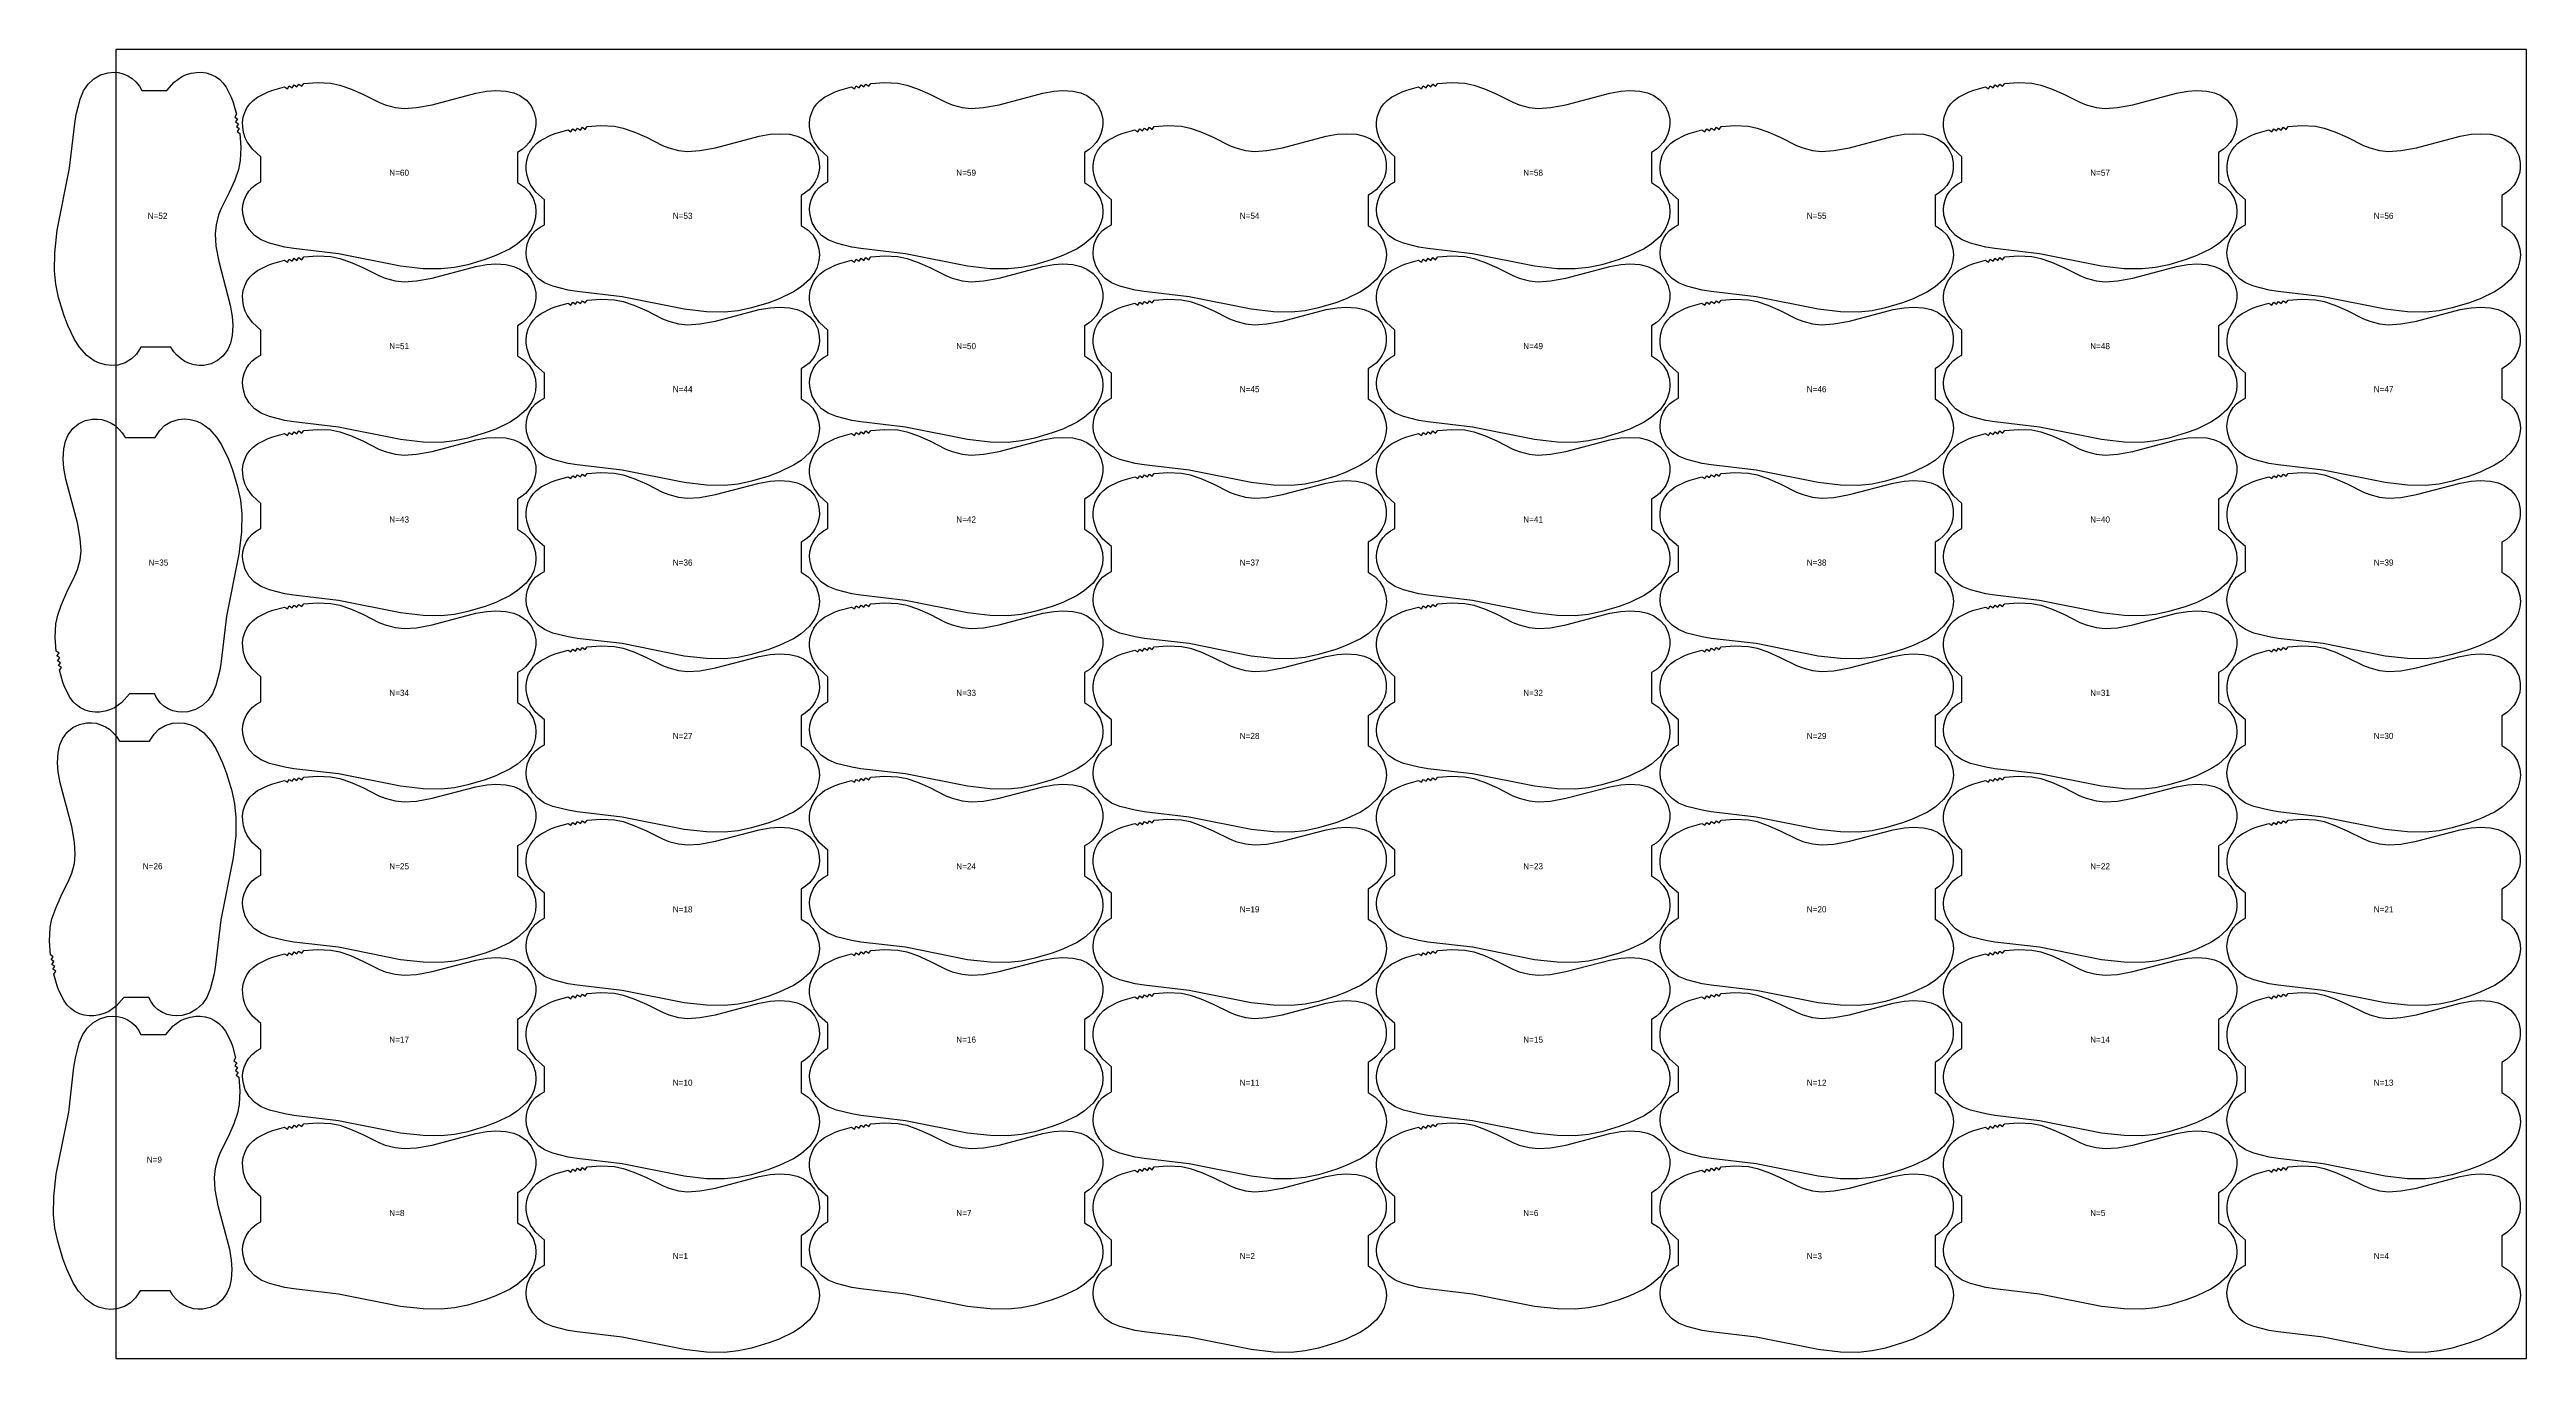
# Model space of a CAD drawing. Header units: inches. Extents: x -54 to 1970, y 0 to 1070.
import ezdxf

# ---------------------------------------------------------------- set-up
doc = ezdxf.new("R2010")
doc.units = ezdxf.units.IN

msp = doc.modelspace()

# ---------------------------------------------------------------- texts
at = {"layer": '1'}
for s, p in [('N=60', (223.402, 966.7969)), ('N=59', (686.754, 966.7969)), ('N=58', (1150.106, 966.7969)), ('N=57', (1613.458, 966.7969)), ('N=52', (25.934, 931.5701)), ('N=53', (455.078, 931.5769)), ('N=54', (918.43, 931.5769)), ('N=55', (1381.782, 931.5769)), ('N=56', (1845.134, 931.5769)), ('N=51', (223.402, 825.0659)), ('N=50', (686.754, 825.0659)), ('N=49', (1150.106, 825.0659)), ('N=48', (1613.458, 825.0659)), ('N=44', (455.078, 789.8459)), ('N=45', (918.43, 789.8459)), ('N=46', (1381.782, 789.8459)), ('N=47', (1845.134, 789.8459)), ('N=43', (223.402, 683.3349)), ('N=42', (686.754, 683.3349)), ('N=41', (1150.106, 683.3349)), ('N=40', (1613.458, 683.3349)), ('N=35', (26.651, 648.1151)), ('N=36', (455.078, 648.1149)), ('N=37', (918.43, 648.1149)), ('N=38', (1381.782, 648.1149)), ('N=39', (1845.134, 648.1149)), ('N=34', (223.402, 541.6039)), ('N=33', (686.754, 541.6039)), ('N=32', (1150.106, 541.6039)), ('N=31', (1613.458, 541.6039)), ('N=27', (455.078, 506.3839)), ('N=28', (918.43, 506.3839)), ('N=29', (1381.782, 506.3839)), ('N=30', (1845.134, 506.3839)), ('N=26', (21.962, 399.8732)), ('N=25', (223.402, 399.8729)), ('N=24', (686.754, 399.8729)), ('N=23', (1150.106, 399.8729)), ('N=22', (1613.458, 399.8729)), ('N=18', (455.078, 364.6529)), ('N=19', (918.43, 364.6529)), ('N=20', (1381.782, 364.6529)), ('N=21', (1845.134, 364.6529)), ('N=16', (686.754, 258.1419)), ('N=17', (223.402, 258.1419)), ('N=15', (1150.106, 258.1419)), ('N=14', (1613.458, 258.1419)), ('N=10', (455.078, 222.9219)), ('N=11', (918.43, 222.9219)), ('N=12', (1381.782, 222.9219)), ('N=13', (1845.134, 222.9219)), ('N=9', (25.184, 160.0351)), ('N=8', (223.402, 116.4109)), ('N=6', (1150.106, 116.4109)), ('N=7', (686.754, 116.4109)), ('N=5', (1613.458, 116.4109)), ('N=1', (455.078, 81.1909)), ('N=2', (918.43, 81.1909)), ('N=3', (1381.782, 81.1909)), ('N=4', (1845.134, 81.1909))]:
    msp.add_text(s, height=5, dxfattribs=at).set_placement(p)

# ---------------------------------------------------------------- linework, layer by layer
at = {"layer": '1'}
for points in [[(0, 0), (1970, 0), (1970, 1070), (0, 1070), (0, 0)], [(95.913, 1026.7865), (98.614, 1017.1619), (97.1, 1014.7868), (99.463, 1013.253), (97.871, 1010.9292), (100.182, 1009.3184), (98.518, 1007.0428), (100.784, 1005.3641), (99.069, 1003.1227), (101.303, 1001.3979), (102.125, 990.3), (101.608, 979.2424), (100.124, 972.0155), (97.08, 963.3017), (92.67, 953.1413), (86.012, 939.9576), (83.988, 934.8035), (81.856, 926.7791), (81.05, 919.4448), (81.722, 909.3236), (84.021, 896.6078), (93.464, 860.91), (95.055, 851.8188), (95.554, 844.4545), (95.052, 836.1651), (93.638, 829.8694), (91.457, 824.7875), (87.705, 819.5445), (83.13, 815.6852), (77.747, 813.0695), (71.892, 811.8189), (67.742, 811.755), (64.081, 812.2317), (60.089, 813.3611), (56.326, 815.1075), (53.235, 817.1267), (49.78, 820.1811), (47.388, 822.9917), (45.01, 826.7039), (20.512, 826.7039), (16.742, 821.002), (12.807, 817.1293), (7.686, 814.0198), (1.533, 812.1047), (-3.521, 811.7039), (-8.113, 812.1282), (-13.462, 813.546), (-17.668, 815.4415), (-23.623, 819.7705), (-29.752, 826.6608), (-33.79, 832.8371), (-39.345, 844.505), (-42.598, 853.1409), (-46.812, 867.2948), (-49.12, 878.1276), (-50.257, 889.1396), (-50.009, 903.9038), (-47.968, 922.2486), (-37.823, 972.9398), (-33.534, 1009.6145), (-32.344, 1016.9021), (-29.181, 1029.4308), (-26.4, 1036.2572), (-22.77, 1041.5912), (-18.075, 1046.0134), (-12.506, 1049.2634), (-6.321, 1051.0741), (-1.723, 1051.4362), (1.956, 1051.1553), (5.999, 1050.2158), (9.828, 1048.6192), (13.327, 1046.3895), (16.395, 1043.5956), (19.206, 1039.942), (21.099, 1036.4362), (41.527, 1036.4362), (47.688, 1043.3696), (53.642, 1047.6986), (56.984, 1049.2667), (61.389, 1050.6457), (65.945, 1051.3528), (69.636, 1051.3998), (73.749, 1050.8583), (77.721, 1049.6608), (81.452, 1047.836), (84.833, 1045.428), (87.457, 1042.8421), (90.219, 1039.1463), (94.554, 1030.548), (95.913, 1026.7865)], [(128.185, 1036.7755), (137.81, 1039.4773), (140.185, 1037.9631), (141.719, 1040.3256), (144.043, 1038.7337), (145.654, 1041.0446), (147.929, 1039.381), (149.608, 1041.647), (151.849, 1039.932), (153.574, 1042.1659), (164.672, 1042.9878), (175.729, 1042.4703), (182.956, 1040.9869), (191.67, 1037.9426), (201.831, 1033.5329), (215.014, 1026.8744), (220.168, 1024.8505), (228.193, 1022.719), (235.527, 1021.9127), (245.648, 1022.5852), (258.364, 1024.8838), (294.062, 1034.327), (303.153, 1035.918), (310.517, 1036.4164), (318.807, 1035.9145), (325.102, 1034.5011), (330.184, 1032.3197), (335.427, 1028.5679), (339.287, 1023.9929), (341.902, 1018.6103), (343.153, 1012.7553), (343.217, 1008.6049), (342.74, 1004.9441), (341.611, 1000.9515), (339.864, 997.1884), (337.845, 994.098), (334.791, 990.6431), (331.98, 988.2507), (328.268, 985.8727), (328.268, 961.3749), (333.97, 957.6044), (337.843, 953.6696), (340.952, 948.549), (342.867, 942.3958), (343.268, 937.3423), (342.844, 932.7502), (341.426, 927.4006), (339.53, 923.1944), (335.201, 917.2399), (328.311, 911.1106), (322.135, 907.0729), (310.467, 901.5177), (301.831, 898.2653), (287.677, 894.0509), (276.844, 891.7425), (265.832, 890.606), (251.068, 890.8541), (232.723, 892.895), (182.032, 903.0394), (145.357, 907.3285), (138.07, 908.5191), (125.541, 911.6815), (118.715, 914.4627), (113.381, 918.0925), (108.958, 922.7874), (105.708, 928.3568), (103.898, 934.542), (103.536, 939.1403), (103.817, 942.8191), (104.756, 946.8615), (106.353, 950.6908), (108.582, 954.19), (111.376, 957.2573), (115.03, 960.069), (118.536, 961.9618), (118.536, 982.3899), (111.602, 988.5505), (107.273, 994.505), (105.705, 997.847), (104.326, 1002.2514), (103.619, 1006.808), (103.572, 1010.4991), (104.114, 1014.6118), (105.311, 1018.5842), (107.136, 1022.3144), (109.544, 1025.6956), (112.13, 1028.3194), (115.826, 1031.0815), (124.424, 1035.4165), (128.185, 1036.7755)], [(591.537, 1036.7755), (601.162, 1039.4773), (603.537, 1037.9631), (605.071, 1040.3256), (607.395, 1038.7337), (609.006, 1041.0446), (611.281, 1039.381), (612.96, 1041.647), (615.201, 1039.932), (616.926, 1042.1659), (628.024, 1042.9878), (639.081, 1042.4703), (646.308, 1040.9869), (655.022, 1037.9426), (665.183, 1033.5329), (678.366, 1026.8744), (683.52, 1024.8505), (691.545, 1022.719), (698.879, 1021.9127), (709, 1022.5852), (721.716, 1024.8838), (757.414, 1034.327), (766.505, 1035.918), (773.869, 1036.4164), (782.159, 1035.9145), (788.454, 1034.5011), (793.536, 1032.3197), (798.779, 1028.5679), (802.639, 1023.9929), (805.254, 1018.6103), (806.505, 1012.7553), (806.569, 1008.6049), (806.092, 1004.9441), (804.963, 1000.9515), (803.216, 997.1884), (801.197, 994.098), (798.143, 990.6431), (795.332, 988.2507), (791.62, 985.8727), (791.62, 961.3749), (797.322, 957.6044), (801.195, 953.6696), (804.304, 948.549), (806.219, 942.3958), (806.62, 937.3423), (806.196, 932.7502), (804.778, 927.4006), (802.882, 923.1944), (798.553, 917.2399), (791.663, 911.1106), (785.487, 907.0729), (773.819, 901.5177), (765.183, 898.2653), (751.029, 894.0509), (740.196, 891.7425), (729.184, 890.606), (714.42, 890.8541), (696.075, 892.895), (645.384, 903.0394), (608.709, 907.3285), (601.422, 908.5191), (588.893, 911.6815), (582.067, 914.4627), (576.733, 918.0925), (572.31, 922.7874), (569.06, 928.3568), (567.25, 934.542), (566.888, 939.1403), (567.169, 942.8191), (568.108, 946.8615), (569.705, 950.6908), (571.934, 954.19), (574.728, 957.2573), (578.382, 960.069), (581.888, 961.9618), (581.888, 982.3899), (574.954, 988.5505), (570.625, 994.505), (569.057, 997.847), (567.678, 1002.2514), (566.971, 1006.808), (566.924, 1010.4991), (567.466, 1014.6118), (568.663, 1018.5842), (570.488, 1022.3144), (572.896, 1025.6956), (575.482, 1028.3194), (579.178, 1031.0815), (587.776, 1035.4165), (591.537, 1036.7755)], [(1054.889, 1036.7755), (1064.514, 1039.4773), (1066.889, 1037.9631), (1068.423, 1040.3256), (1070.747, 1038.7337), (1072.358, 1041.0446), (1074.633, 1039.381), (1076.312, 1041.647), (1078.553, 1039.932), (1080.278, 1042.1659), (1091.376, 1042.9878), (1102.434, 1042.4703), (1109.66, 1040.9869), (1118.374, 1037.9426), (1128.535, 1033.5329), (1141.718, 1026.8744), (1146.872, 1024.8505), (1154.897, 1022.719), (1162.231, 1021.9127), (1172.352, 1022.5852), (1185.068, 1024.8838), (1220.766, 1034.327), (1229.857, 1035.918), (1237.221, 1036.4164), (1245.511, 1035.9145), (1251.807, 1034.5011), (1256.888, 1032.3197), (1262.131, 1028.5679), (1265.991, 1023.9929), (1268.606, 1018.6103), (1269.857, 1012.7553), (1269.921, 1008.6049), (1269.444, 1004.9441), (1268.315, 1000.9515), (1266.568, 997.1884), (1264.549, 994.098), (1261.495, 990.6431), (1258.684, 988.2507), (1254.972, 985.8727), (1254.972, 961.3749), (1260.674, 957.6044), (1264.547, 953.6696), (1267.656, 948.549), (1269.571, 942.3958), (1269.972, 937.3423), (1269.548, 932.7502), (1268.13, 927.4006), (1266.234, 923.1944), (1261.905, 917.2399), (1255.015, 911.1106), (1248.839, 907.0729), (1237.171, 901.5177), (1228.535, 898.2653), (1214.381, 894.0509), (1203.548, 891.7425), (1192.536, 890.606), (1177.772, 890.8541), (1159.427, 892.895), (1108.736, 903.0394), (1072.061, 907.3285), (1064.774, 908.5191), (1052.245, 911.6815), (1045.419, 914.4627), (1040.085, 918.0925), (1035.662, 922.7874), (1032.412, 928.3568), (1030.602, 934.542), (1030.24, 939.1403), (1030.521, 942.8191), (1031.46, 946.8615), (1033.057, 950.6908), (1035.286, 954.19), (1038.08, 957.2573), (1041.734, 960.069), (1045.24, 961.9618), (1045.24, 982.3899), (1038.306, 988.5505), (1033.977, 994.505), (1032.409, 997.847), (1031.03, 1002.2514), (1030.323, 1006.808), (1030.276, 1010.4991), (1030.818, 1014.6118), (1032.015, 1018.5842), (1033.84, 1022.3144), (1036.248, 1025.6956), (1038.834, 1028.3194), (1042.53, 1031.0815), (1051.128, 1035.4165), (1054.889, 1036.7755)], [(1518.241, 1036.7755), (1527.866, 1039.4773), (1530.241, 1037.9631), (1531.775, 1040.3256), (1534.099, 1038.7337), (1535.71, 1041.0446), (1537.985, 1039.381), (1539.664, 1041.647), (1541.905, 1039.932), (1543.63, 1042.1659), (1554.728, 1042.9878), (1565.786, 1042.4703), (1573.012, 1040.9869), (1581.726, 1037.9426), (1591.887, 1033.5329), (1605.07, 1026.8744), (1610.224, 1024.8505), (1618.249, 1022.719), (1625.583, 1021.9127), (1635.704, 1022.5852), (1648.42, 1024.8838), (1684.118, 1034.327), (1693.209, 1035.918), (1700.573, 1036.4164), (1708.863, 1035.9145), (1715.159, 1034.5011), (1720.24, 1032.3197), (1725.483, 1028.5679), (1729.343, 1023.9929), (1731.958, 1018.6103), (1733.209, 1012.7553), (1733.273, 1008.6049), (1732.796, 1004.9441), (1731.667, 1000.9515), (1729.92, 997.1884), (1727.901, 994.098), (1724.847, 990.6431), (1722.036, 988.2507), (1718.324, 985.8727), (1718.324, 961.3749), (1724.026, 957.6044), (1727.899, 953.6696), (1731.008, 948.549), (1732.923, 942.3958), (1733.324, 937.3423), (1732.9, 932.7502), (1731.482, 927.4006), (1729.586, 923.1944), (1725.257, 917.2399), (1718.367, 911.1106), (1712.191, 907.0729), (1700.523, 901.5177), (1691.887, 898.2653), (1677.733, 894.0509), (1666.9, 891.7425), (1655.888, 890.606), (1641.124, 890.8541), (1622.779, 892.895), (1572.088, 903.0394), (1535.413, 907.3285), (1528.126, 908.5191), (1515.597, 911.6815), (1508.771, 914.4627), (1503.437, 918.0925), (1499.015, 922.7874), (1495.765, 928.3568), (1493.954, 934.542), (1493.592, 939.1403), (1493.873, 942.8191), (1494.812, 946.8615), (1496.409, 950.6908), (1498.638, 954.19), (1501.432, 957.2573), (1505.086, 960.069), (1508.592, 961.9618), (1508.592, 982.3899), (1501.658, 988.5505), (1497.329, 994.505), (1495.761, 997.847), (1494.382, 1002.2514), (1493.675, 1006.808), (1493.628, 1010.4991), (1494.17, 1014.6118), (1495.367, 1018.5842), (1497.192, 1022.3144), (1499.6, 1025.6956), (1502.186, 1028.3194), (1505.882, 1031.0815), (1514.48, 1035.4165), (1518.241, 1036.7755)], [(359.861, 1001.5555), (369.486, 1004.2573), (371.861, 1002.7431), (373.395, 1005.1056), (375.719, 1003.5137), (377.33, 1005.8246), (379.605, 1004.161), (381.284, 1006.427), (383.525, 1004.712), (385.25, 1006.9459), (396.348, 1007.7678), (407.405, 1007.2503), (414.632, 1005.7669), (423.346, 1002.7226), (433.507, 998.3129), (446.69, 991.6544), (451.844, 989.6305), (459.869, 987.499), (467.203, 986.6927), (477.324, 987.3652), (490.04, 989.6638), (525.738, 999.107), (534.829, 1000.698), (542.193, 1001.1964), (550.483, 1000.6945), (556.778, 999.2811), (561.86, 997.0997), (567.103, 993.3479), (570.963, 988.7729), (573.578, 983.3903), (574.829, 977.5353), (574.893, 973.3849), (574.416, 969.7241), (573.287, 965.7315), (571.54, 961.9684), (569.521, 958.878), (566.467, 955.4231), (563.656, 953.0307), (559.944, 950.6527), (559.944, 926.1549), (565.646, 922.3844), (569.519, 918.4496), (572.628, 913.329), (574.543, 907.1758), (574.944, 902.1223), (574.52, 897.5302), (573.102, 892.1806), (571.206, 887.9744), (566.877, 882.0199), (559.987, 875.8906), (553.811, 871.8529), (542.143, 866.2977), (533.507, 863.0453), (519.353, 858.8309), (508.52, 856.5225), (497.508, 855.386), (482.744, 855.6341), (464.399, 857.675), (413.708, 867.8194), (377.033, 872.1085), (369.746, 873.2991), (357.217, 876.4615), (350.391, 879.2427), (345.057, 882.8725), (340.634, 887.5674), (337.384, 893.1368), (335.574, 899.322), (335.212, 903.9203), (335.493, 907.5991), (336.432, 911.6415), (338.029, 915.4708), (340.258, 918.97), (343.052, 922.0373), (346.706, 924.849), (350.212, 926.7418), (350.212, 947.1699), (343.278, 953.3305), (338.949, 959.285), (337.381, 962.627), (336.002, 967.0314), (335.295, 971.588), (335.248, 975.2791), (335.79, 979.3918), (336.987, 983.3642), (338.812, 987.0944), (341.22, 990.4756), (343.806, 993.0994), (347.502, 995.8615), (356.1, 1000.1965), (359.861, 1001.5555)], [(823.213, 1001.5555), (832.838, 1004.2573), (835.213, 1002.7431), (836.747, 1005.1056), (839.071, 1003.5137), (840.682, 1005.8246), (842.957, 1004.161), (844.636, 1006.427), (846.877, 1004.712), (848.602, 1006.9459), (859.7, 1007.7678), (870.758, 1007.2503), (877.984, 1005.7669), (886.698, 1002.7226), (896.859, 998.3129), (910.042, 991.6544), (915.196, 989.6305), (923.221, 987.499), (930.555, 986.6927), (940.676, 987.3652), (953.392, 989.6638), (989.09, 999.107), (998.181, 1000.698), (1005.545, 1001.1964), (1013.835, 1000.6945), (1020.131, 999.2811), (1025.212, 997.0997), (1030.455, 993.3479), (1034.315, 988.7729), (1036.93, 983.3903), (1038.181, 977.5353), (1038.245, 973.3849), (1037.768, 969.7241), (1036.639, 965.7315), (1034.892, 961.9684), (1032.873, 958.878), (1029.819, 955.4231), (1027.008, 953.0307), (1023.296, 950.6527), (1023.296, 926.1549), (1028.998, 922.3844), (1032.871, 918.4496), (1035.98, 913.329), (1037.895, 907.1758), (1038.296, 902.1223), (1037.872, 897.5302), (1036.454, 892.1806), (1034.558, 887.9744), (1030.229, 882.0199), (1023.339, 875.8906), (1017.163, 871.8529), (1005.495, 866.2977), (996.859, 863.0453), (982.705, 858.8309), (971.872, 856.5225), (960.86, 855.386), (946.096, 855.6341), (927.751, 857.675), (877.06, 867.8194), (840.385, 872.1085), (833.098, 873.2991), (820.569, 876.4615), (813.743, 879.2427), (808.409, 882.8725), (803.987, 887.5674), (800.737, 893.1368), (798.926, 899.322), (798.564, 903.9203), (798.845, 907.5991), (799.784, 911.6415), (801.381, 915.4708), (803.61, 918.97), (806.404, 922.0373), (810.058, 924.849), (813.564, 926.7418), (813.564, 947.1699), (806.63, 953.3305), (802.301, 959.285), (800.733, 962.627), (799.354, 967.0314), (798.647, 971.588), (798.6, 975.2791), (799.142, 979.3918), (800.339, 983.3642), (802.164, 987.0944), (804.572, 990.4756), (807.158, 993.0994), (810.854, 995.8615), (819.452, 1000.1965), (823.213, 1001.5555)], [(1286.565, 1001.5555), (1296.19, 1004.2573), (1298.565, 1002.7431), (1300.099, 1005.1056), (1302.423, 1003.5137), (1304.034, 1005.8246), (1306.309, 1004.161), (1307.988, 1006.427), (1310.229, 1004.712), (1311.954, 1006.9459), (1323.052, 1007.7678), (1334.11, 1007.2503), (1341.336, 1005.7669), (1350.05, 1002.7226), (1360.211, 998.3129), (1373.394, 991.6544), (1378.548, 989.6305), (1386.573, 987.499), (1393.907, 986.6927), (1404.028, 987.3652), (1416.744, 989.6638), (1452.442, 999.107), (1461.533, 1000.698), (1468.897, 1001.1964), (1477.187, 1000.6945), (1483.483, 999.2811), (1488.564, 997.0997), (1493.807, 993.3479), (1497.667, 988.7729), (1500.282, 983.3903), (1501.533, 977.5353), (1501.597, 973.3849), (1501.12, 969.7241), (1499.991, 965.7315), (1498.244, 961.9684), (1496.225, 958.878), (1493.171, 955.4231), (1490.36, 953.0307), (1486.648, 950.6527), (1486.648, 926.1549), (1492.35, 922.3844), (1496.223, 918.4496), (1499.332, 913.329), (1501.247, 907.1758), (1501.648, 902.1223), (1501.224, 897.5302), (1499.806, 892.1806), (1497.91, 887.9744), (1493.581, 882.0199), (1486.691, 875.8906), (1480.515, 871.8529), (1468.847, 866.2977), (1460.211, 863.0453), (1446.057, 858.8309), (1435.224, 856.5225), (1424.212, 855.386), (1409.448, 855.6341), (1391.103, 857.675), (1340.412, 867.8194), (1303.737, 872.1085), (1296.45, 873.2991), (1283.921, 876.4615), (1277.095, 879.2427), (1271.761, 882.8725), (1267.339, 887.5674), (1264.089, 893.1368), (1262.278, 899.322), (1261.916, 903.9203), (1262.197, 907.5991), (1263.136, 911.6415), (1264.733, 915.4708), (1266.962, 918.97), (1269.756, 922.0373), (1273.41, 924.849), (1276.916, 926.7418), (1276.916, 947.1699), (1269.982, 953.3305), (1265.653, 959.285), (1264.085, 962.627), (1262.706, 967.0314), (1261.999, 971.588), (1261.952, 975.2791), (1262.494, 979.3918), (1263.691, 983.3642), (1265.516, 987.0944), (1267.924, 990.4756), (1270.51, 993.0994), (1274.206, 995.8615), (1282.804, 1000.1965), (1286.565, 1001.5555)], [(1749.917, 1001.5555), (1759.542, 1004.2573), (1761.917, 1002.7431), (1763.451, 1005.1056), (1765.775, 1003.5137), (1767.386, 1005.8246), (1769.661, 1004.161), (1771.34, 1006.427), (1773.581, 1004.712), (1775.306, 1006.9459), (1786.404, 1007.7678), (1797.462, 1007.2503), (1804.688, 1005.7669), (1813.402, 1002.7226), (1823.563, 998.3129), (1836.746, 991.6544), (1841.9, 989.6305), (1849.925, 987.499), (1857.259, 986.6927), (1867.38, 987.3652), (1880.096, 989.6638), (1915.794, 999.107), (1924.885, 1000.698), (1932.249, 1001.1964), (1940.539, 1000.6945), (1946.835, 999.2811), (1951.916, 997.0997), (1957.159, 993.3479), (1961.019, 988.7729), (1963.634, 983.3903), (1964.885, 977.5353), (1964.949, 973.3849), (1964.472, 969.7241), (1963.343, 965.7315), (1961.596, 961.9684), (1959.577, 958.878), (1956.523, 955.4231), (1953.712, 953.0307), (1950, 950.6527), (1950, 926.1549), (1955.702, 922.3844), (1959.575, 918.4496), (1962.684, 913.329), (1964.599, 907.1758), (1965, 902.1223), (1964.576, 897.5302), (1963.158, 892.1806), (1961.262, 887.9744), (1956.933, 882.0199), (1950.043, 875.8906), (1943.867, 871.8529), (1932.199, 866.2977), (1923.563, 863.0453), (1909.409, 858.8309), (1898.576, 856.5225), (1887.564, 855.386), (1872.8, 855.6341), (1854.455, 857.675), (1803.764, 867.8194), (1767.089, 872.1085), (1759.802, 873.2991), (1747.273, 876.4615), (1740.447, 879.2427), (1735.113, 882.8725), (1730.691, 887.5674), (1727.441, 893.1368), (1725.63, 899.322), (1725.268, 903.9203), (1725.549, 907.5991), (1726.488, 911.6415), (1728.085, 915.4708), (1730.314, 918.97), (1733.108, 922.0373), (1736.762, 924.849), (1740.268, 926.7418), (1740.268, 947.1699), (1733.334, 953.3305), (1729.005, 959.285), (1727.437, 962.627), (1726.058, 967.0314), (1725.351, 971.588), (1725.304, 975.2791), (1725.846, 979.3918), (1727.043, 983.3642), (1728.868, 987.0944), (1731.276, 990.4756), (1733.862, 993.0994), (1737.558, 995.8615), (1746.156, 1000.1965), (1749.917, 1001.5555)], [(128.185, 895.0445), (137.81, 897.7463), (140.185, 896.2321), (141.719, 898.5946), (144.043, 897.0027), (145.654, 899.3136), (147.929, 897.65), (149.608, 899.916), (151.849, 898.201), (153.574, 900.4349), (164.672, 901.2568), (175.729, 900.7393), (182.956, 899.2559), (191.67, 896.2116), (201.831, 891.8019), (215.014, 885.1434), (220.168, 883.1195), (228.193, 880.988), (235.527, 880.1817), (245.648, 880.8542), (258.364, 883.1528), (294.062, 892.596), (303.153, 894.187), (310.517, 894.6854), (318.807, 894.1835), (325.102, 892.7701), (330.184, 890.5887), (335.427, 886.8369), (339.287, 882.2619), (341.902, 876.8793), (343.153, 871.0243), (343.217, 866.8739), (342.74, 863.2131), (341.611, 859.2205), (339.864, 855.4574), (337.845, 852.367), (334.791, 848.9121), (331.98, 846.5197), (328.268, 844.1417), (328.268, 819.6439), (333.97, 815.8734), (337.843, 811.9386), (340.952, 806.818), (342.867, 800.6648), (343.268, 795.6113), (342.844, 791.0192), (341.426, 785.6696), (339.53, 781.4634), (335.201, 775.5089), (328.311, 769.3796), (322.135, 765.3419), (310.467, 759.7867), (301.831, 756.5343), (287.677, 752.3199), (276.844, 750.0115), (265.832, 748.875), (251.068, 749.1231), (232.723, 751.164), (182.032, 761.3084), (145.357, 765.5975), (138.07, 766.7881), (125.541, 769.9505), (118.715, 772.7317), (113.381, 776.3615), (108.958, 781.0564), (105.708, 786.6258), (103.898, 792.811), (103.536, 797.4093), (103.817, 801.0881), (104.756, 805.1305), (106.353, 808.9598), (108.582, 812.459), (111.376, 815.5263), (115.03, 818.338), (118.536, 820.2308), (118.536, 840.6589), (111.602, 846.8195), (107.273, 852.774), (105.705, 856.116), (104.326, 860.5204), (103.619, 865.077), (103.572, 868.7681), (104.114, 872.8808), (105.311, 876.8532), (107.136, 880.5834), (109.544, 883.9646), (112.13, 886.5884), (115.826, 889.3505), (124.424, 893.6855), (128.185, 895.0445)], [(591.537, 895.0445), (601.162, 897.7463), (603.537, 896.2321), (605.071, 898.5946), (607.395, 897.0027), (609.006, 899.3136), (611.281, 897.65), (612.96, 899.916), (615.201, 898.201), (616.926, 900.4349), (628.024, 901.2568), (639.081, 900.7393), (646.308, 899.2559), (655.022, 896.2116), (665.183, 891.8019), (678.366, 885.1434), (683.52, 883.1195), (691.545, 880.988), (698.879, 880.1817), (709, 880.8542), (721.716, 883.1528), (757.414, 892.596), (766.505, 894.187), (773.869, 894.6854), (782.159, 894.1835), (788.454, 892.7701), (793.536, 890.5887), (798.779, 886.8369), (802.639, 882.2619), (805.254, 876.8793), (806.505, 871.0243), (806.569, 866.8739), (806.092, 863.2131), (804.963, 859.2205), (803.216, 855.4574), (801.197, 852.367), (798.143, 848.9121), (795.332, 846.5197), (791.62, 844.1417), (791.62, 819.6439), (797.322, 815.8734), (801.195, 811.9386), (804.304, 806.818), (806.219, 800.6648), (806.62, 795.6113), (806.196, 791.0192), (804.778, 785.6696), (802.882, 781.4634), (798.553, 775.5089), (791.663, 769.3796), (785.487, 765.3419), (773.819, 759.7867), (765.183, 756.5343), (751.029, 752.3199), (740.196, 750.0115), (729.184, 748.875), (714.42, 749.1231), (696.075, 751.164), (645.384, 761.3084), (608.709, 765.5975), (601.422, 766.7881), (588.893, 769.9505), (582.067, 772.7317), (576.733, 776.3615), (572.31, 781.0564), (569.06, 786.6258), (567.25, 792.811), (566.888, 797.4093), (567.169, 801.0881), (568.108, 805.1305), (569.705, 808.9598), (571.934, 812.459), (574.728, 815.5263), (578.382, 818.338), (581.888, 820.2308), (581.888, 840.6589), (574.954, 846.8195), (570.625, 852.774), (569.057, 856.116), (567.678, 860.5204), (566.971, 865.077), (566.924, 868.7681), (567.466, 872.8808), (568.663, 876.8532), (570.488, 880.5834), (572.896, 883.9646), (575.482, 886.5884), (579.178, 889.3505), (587.776, 893.6855), (591.537, 895.0445)], [(1054.889, 895.0445), (1064.514, 897.7463), (1066.889, 896.2321), (1068.423, 898.5946), (1070.747, 897.0027), (1072.358, 899.3136), (1074.633, 897.65), (1076.312, 899.916), (1078.553, 898.201), (1080.278, 900.4349), (1091.376, 901.2568), (1102.434, 900.7393), (1109.66, 899.2559), (1118.374, 896.2116), (1128.535, 891.8019), (1141.718, 885.1434), (1146.872, 883.1195), (1154.897, 880.988), (1162.231, 880.1817), (1172.352, 880.8542), (1185.068, 883.1528), (1220.766, 892.596), (1229.857, 894.187), (1237.221, 894.6854), (1245.511, 894.1835), (1251.807, 892.7701), (1256.888, 890.5887), (1262.131, 886.8369), (1265.991, 882.2619), (1268.606, 876.8793), (1269.857, 871.0243), (1269.921, 866.8739), (1269.444, 863.2131), (1268.315, 859.2205), (1266.568, 855.4574), (1264.549, 852.367), (1261.495, 848.9121), (1258.684, 846.5197), (1254.972, 844.1417), (1254.972, 819.6439), (1260.674, 815.8734), (1264.547, 811.9386), (1267.656, 806.818), (1269.571, 800.6648), (1269.972, 795.6113), (1269.548, 791.0192), (1268.13, 785.6696), (1266.234, 781.4634), (1261.905, 775.5089), (1255.015, 769.3796), (1248.839, 765.3419), (1237.171, 759.7867), (1228.535, 756.5343), (1214.381, 752.3199), (1203.548, 750.0115), (1192.536, 748.875), (1177.772, 749.1231), (1159.427, 751.164), (1108.736, 761.3084), (1072.061, 765.5975), (1064.774, 766.7881), (1052.245, 769.9505), (1045.419, 772.7317), (1040.085, 776.3615), (1035.662, 781.0564), (1032.412, 786.6258), (1030.602, 792.811), (1030.24, 797.4093), (1030.521, 801.0881), (1031.46, 805.1305), (1033.057, 808.9598), (1035.286, 812.459), (1038.08, 815.5263), (1041.734, 818.338), (1045.24, 820.2308), (1045.24, 840.6589), (1038.306, 846.8195), (1033.977, 852.774), (1032.409, 856.116), (1031.03, 860.5204), (1030.323, 865.077), (1030.276, 868.7681), (1030.818, 872.8808), (1032.015, 876.8532), (1033.84, 880.5834), (1036.248, 883.9646), (1038.834, 886.5884), (1042.53, 889.3505), (1051.128, 893.6855), (1054.889, 895.0445)], [(1518.241, 895.0445), (1527.866, 897.7463), (1530.241, 896.2321), (1531.775, 898.5946), (1534.099, 897.0027), (1535.71, 899.3136), (1537.985, 897.65), (1539.664, 899.916), (1541.905, 898.201), (1543.63, 900.4349), (1554.728, 901.2568), (1565.786, 900.7393), (1573.012, 899.2559), (1581.726, 896.2116), (1591.887, 891.8019), (1605.07, 885.1434), (1610.224, 883.1195), (1618.249, 880.988), (1625.583, 880.1817), (1635.704, 880.8542), (1648.42, 883.1528), (1684.118, 892.596), (1693.209, 894.187), (1700.573, 894.6854), (1708.863, 894.1835), (1715.159, 892.7701), (1720.24, 890.5887), (1725.483, 886.8369), (1729.343, 882.2619), (1731.958, 876.8793), (1733.209, 871.0243), (1733.273, 866.8739), (1732.796, 863.2131), (1731.667, 859.2205), (1729.92, 855.4574), (1727.901, 852.367), (1724.847, 848.9121), (1722.036, 846.5197), (1718.324, 844.1417), (1718.324, 819.6439), (1724.026, 815.8734), (1727.899, 811.9386), (1731.008, 806.818), (1732.923, 800.6648), (1733.324, 795.6113), (1732.9, 791.0192), (1731.482, 785.6696), (1729.586, 781.4634), (1725.257, 775.5089), (1718.367, 769.3796), (1712.191, 765.3419), (1700.523, 759.7867), (1691.887, 756.5343), (1677.733, 752.3199), (1666.9, 750.0115), (1655.888, 748.875), (1641.124, 749.1231), (1622.779, 751.164), (1572.088, 761.3084), (1535.413, 765.5975), (1528.126, 766.7881), (1515.597, 769.9505), (1508.771, 772.7317), (1503.437, 776.3615), (1499.015, 781.0564), (1495.765, 786.6258), (1493.954, 792.811), (1493.592, 797.4093), (1493.873, 801.0881), (1494.812, 805.1305), (1496.409, 808.9598), (1498.638, 812.459), (1501.432, 815.5263), (1505.086, 818.338), (1508.592, 820.2308), (1508.592, 840.6589), (1501.658, 846.8195), (1497.329, 852.774), (1495.761, 856.116), (1494.382, 860.5204), (1493.675, 865.077), (1493.628, 868.7681), (1494.17, 872.8808), (1495.367, 876.8532), (1497.192, 880.5834), (1499.6, 883.9646), (1502.186, 886.5884), (1505.882, 889.3505), (1514.48, 893.6855), (1518.241, 895.0445)], [(359.861, 859.8245), (369.486, 862.5263), (371.861, 861.0121), (373.395, 863.3746), (375.719, 861.7827), (377.33, 864.0936), (379.605, 862.43), (381.284, 864.696), (383.525, 862.981), (385.25, 865.2149), (396.348, 866.0368), (407.405, 865.5193), (414.632, 864.0359), (423.346, 860.9916), (433.507, 856.5819), (446.69, 849.9234), (451.844, 847.8995), (459.869, 845.768), (467.203, 844.9617), (477.324, 845.6342), (490.04, 847.9328), (525.738, 857.376), (534.829, 858.967), (542.193, 859.4654), (550.483, 858.9635), (556.778, 857.5501), (561.86, 855.3687), (567.103, 851.6169), (570.963, 847.0419), (573.578, 841.6593), (574.829, 835.8043), (574.893, 831.6539), (574.416, 827.9931), (573.287, 824.0005), (571.54, 820.2374), (569.521, 817.147), (566.467, 813.6921), (563.656, 811.2997), (559.944, 808.9217), (559.944, 784.4239), (565.646, 780.6534), (569.519, 776.7186), (572.628, 771.598), (574.543, 765.4448), (574.944, 760.3913), (574.52, 755.7992), (573.102, 750.4496), (571.206, 746.2434), (566.877, 740.2889), (559.987, 734.1596), (553.811, 730.1219), (542.143, 724.5667), (533.507, 721.3143), (519.353, 717.0999), (508.52, 714.7915), (497.508, 713.655), (482.744, 713.9031), (464.399, 715.944), (413.708, 726.0884), (377.033, 730.3775), (369.746, 731.5681), (357.217, 734.7305), (350.391, 737.5117), (345.057, 741.1415), (340.634, 745.8364), (337.384, 751.4058), (335.574, 757.591), (335.212, 762.1893), (335.493, 765.8681), (336.432, 769.9105), (338.029, 773.7398), (340.258, 777.239), (343.052, 780.3063), (346.706, 783.118), (350.212, 785.0108), (350.212, 805.4389), (343.278, 811.5995), (338.949, 817.554), (337.381, 820.896), (336.002, 825.3004), (335.295, 829.857), (335.248, 833.5481), (335.79, 837.6608), (336.987, 841.6332), (338.812, 845.3634), (341.22, 848.7446), (343.806, 851.3684), (347.502, 854.1305), (356.1, 858.4655), (359.861, 859.8245)], [(823.213, 859.8245), (832.838, 862.5263), (835.213, 861.0121), (836.747, 863.3746), (839.071, 861.7827), (840.682, 864.0936), (842.957, 862.43), (844.636, 864.696), (846.877, 862.981), (848.602, 865.2149), (859.7, 866.0368), (870.758, 865.5193), (877.984, 864.0359), (886.698, 860.9916), (896.859, 856.5819), (910.042, 849.9234), (915.196, 847.8995), (923.221, 845.768), (930.555, 844.9617), (940.676, 845.6342), (953.392, 847.9328), (989.09, 857.376), (998.181, 858.967), (1005.545, 859.4654), (1013.835, 858.9635), (1020.131, 857.5501), (1025.212, 855.3687), (1030.455, 851.6169), (1034.315, 847.0419), (1036.93, 841.6593), (1038.181, 835.8043), (1038.245, 831.6539), (1037.768, 827.9931), (1036.639, 824.0005), (1034.892, 820.2374), (1032.873, 817.147), (1029.819, 813.6921), (1027.008, 811.2997), (1023.296, 808.9217), (1023.296, 784.4239), (1028.998, 780.6534), (1032.871, 776.7186), (1035.98, 771.598), (1037.895, 765.4448), (1038.296, 760.3913), (1037.872, 755.7992), (1036.454, 750.4496), (1034.558, 746.2434), (1030.229, 740.2889), (1023.339, 734.1596), (1017.163, 730.1219), (1005.495, 724.5667), (996.859, 721.3143), (982.705, 717.0999), (971.872, 714.7915), (960.86, 713.655), (946.096, 713.9031), (927.751, 715.944), (877.06, 726.0884), (840.385, 730.3775), (833.098, 731.5681), (820.569, 734.7305), (813.743, 737.5117), (808.409, 741.1415), (803.987, 745.8364), (800.737, 751.4058), (798.926, 757.591), (798.564, 762.1893), (798.845, 765.8681), (799.784, 769.9105), (801.381, 773.7398), (803.61, 777.239), (806.404, 780.3063), (810.058, 783.118), (813.564, 785.0108), (813.564, 805.4389), (806.63, 811.5995), (802.301, 817.554), (800.733, 820.896), (799.354, 825.3004), (798.647, 829.857), (798.6, 833.5481), (799.142, 837.6608), (800.339, 841.6332), (802.164, 845.3634), (804.572, 848.7446), (807.158, 851.3684), (810.854, 854.1305), (819.452, 858.4655), (823.213, 859.8245)], [(1286.565, 859.8245), (1296.19, 862.5263), (1298.565, 861.0121), (1300.099, 863.3746), (1302.423, 861.7827), (1304.034, 864.0936), (1306.309, 862.43), (1307.988, 864.696), (1310.229, 862.981), (1311.954, 865.2149), (1323.052, 866.0368), (1334.11, 865.5193), (1341.336, 864.0359), (1350.05, 860.9916), (1360.211, 856.5819), (1373.394, 849.9234), (1378.548, 847.8995), (1386.573, 845.768), (1393.907, 844.9617), (1404.028, 845.6342), (1416.744, 847.9328), (1452.442, 857.376), (1461.533, 858.967), (1468.897, 859.4654), (1477.187, 858.9635), (1483.483, 857.5501), (1488.564, 855.3687), (1493.807, 851.6169), (1497.667, 847.0419), (1500.282, 841.6593), (1501.533, 835.8043), (1501.597, 831.6539), (1501.12, 827.9931), (1499.991, 824.0005), (1498.244, 820.2374), (1496.225, 817.147), (1493.171, 813.6921), (1490.36, 811.2997), (1486.648, 808.9217), (1486.648, 784.4239), (1492.35, 780.6534), (1496.223, 776.7186), (1499.332, 771.598), (1501.247, 765.4448), (1501.648, 760.3913), (1501.224, 755.7992), (1499.806, 750.4496), (1497.91, 746.2434), (1493.581, 740.2889), (1486.691, 734.1596), (1480.515, 730.1219), (1468.847, 724.5667), (1460.211, 721.3143), (1446.057, 717.0999), (1435.224, 714.7915), (1424.212, 713.655), (1409.448, 713.9031), (1391.103, 715.944), (1340.412, 726.0884), (1303.737, 730.3775), (1296.45, 731.5681), (1283.921, 734.7305), (1277.095, 737.5117), (1271.761, 741.1415), (1267.339, 745.8364), (1264.089, 751.4058), (1262.278, 757.591), (1261.916, 762.1893), (1262.197, 765.8681), (1263.136, 769.9105), (1264.733, 773.7398), (1266.962, 777.239), (1269.756, 780.3063), (1273.41, 783.118), (1276.916, 785.0108), (1276.916, 805.4389), (1269.982, 811.5995), (1265.653, 817.554), (1264.085, 820.896), (1262.706, 825.3004), (1261.999, 829.857), (1261.952, 833.5481), (1262.494, 837.6608), (1263.691, 841.6332), (1265.516, 845.3634), (1267.924, 848.7446), (1270.51, 851.3684), (1274.206, 854.1305), (1282.804, 858.4655), (1286.565, 859.8245)], [(1749.917, 859.8245), (1759.542, 862.5263), (1761.917, 861.0121), (1763.451, 863.3746), (1765.775, 861.7827), (1767.386, 864.0936), (1769.661, 862.43), (1771.34, 864.696), (1773.581, 862.981), (1775.306, 865.2149), (1786.404, 866.0368), (1797.462, 865.5193), (1804.688, 864.0359), (1813.402, 860.9916), (1823.563, 856.5819), (1836.746, 849.9234), (1841.9, 847.8995), (1849.925, 845.768), (1857.259, 844.9617), (1867.38, 845.6342), (1880.096, 847.9328), (1915.794, 857.376), (1924.885, 858.967), (1932.249, 859.4654), (1940.539, 858.9635), (1946.835, 857.5501), (1951.916, 855.3687), (1957.159, 851.6169), (1961.019, 847.0419), (1963.634, 841.6593), (1964.885, 835.8043), (1964.949, 831.6539), (1964.472, 827.9931), (1963.343, 824.0005), (1961.596, 820.2374), (1959.577, 817.147), (1956.523, 813.6921), (1953.712, 811.2997), (1950, 808.9217), (1950, 784.4239), (1955.702, 780.6534), (1959.575, 776.7186), (1962.684, 771.598), (1964.599, 765.4448), (1965, 760.3913), (1964.576, 755.7992), (1963.158, 750.4496), (1961.262, 746.2434), (1956.933, 740.2889), (1950.043, 734.1596), (1943.867, 730.1219), (1932.199, 724.5667), (1923.563, 721.3143), (1909.409, 717.0999), (1898.576, 714.7915), (1887.564, 713.655), (1872.8, 713.9031), (1854.455, 715.944), (1803.764, 726.0884), (1767.089, 730.3775), (1759.802, 731.5681), (1747.273, 734.7305), (1740.447, 737.5117), (1735.113, 741.1415), (1730.691, 745.8364), (1727.441, 751.4058), (1725.63, 757.591), (1725.268, 762.1893), (1725.549, 765.8681), (1726.488, 769.9105), (1728.085, 773.7398), (1730.314, 777.239), (1733.108, 780.3063), (1736.762, 783.118), (1740.268, 785.0108), (1740.268, 805.4389), (1733.334, 811.5995), (1729.005, 817.554), (1727.437, 820.896), (1726.058, 825.3004), (1725.351, 829.857), (1725.304, 833.5481), (1725.846, 837.6608), (1727.043, 841.6332), (1728.868, 845.3634), (1731.276, 848.7446), (1733.862, 851.3684), (1737.558, 854.1305), (1746.156, 858.4655), (1749.917, 859.8245)], [(-43.327, 552.8987), (-46.029, 562.5233), (-44.515, 564.8984), (-46.878, 566.4322), (-45.286, 568.756), (-47.597, 570.3668), (-45.933, 572.6424), (-48.199, 574.3211), (-46.484, 576.5625), (-48.718, 578.2873), (-49.54, 589.3852), (-49.022, 600.4428), (-47.539, 607.6697), (-44.495, 616.3835), (-40.085, 626.5439), (-33.426, 639.7276), (-31.402, 644.8817), (-29.271, 652.9061), (-28.465, 660.2404), (-29.137, 670.3616), (-31.436, 683.0774), (-40.879, 718.7752), (-42.47, 727.8664), (-42.968, 735.2307), (-42.466, 743.5201), (-41.053, 749.8158), (-38.872, 754.8977), (-35.12, 760.1407), (-30.545, 764), (-25.162, 766.6157), (-19.307, 767.8663), (-15.157, 767.9302), (-11.496, 767.4535), (-7.503, 766.3241), (-3.74, 764.5777), (-0.65, 762.5585), (2.805, 759.5041), (5.197, 756.6935), (7.575, 752.9813), (32.073, 752.9813), (35.844, 758.6832), (39.778, 762.5559), (44.899, 765.6654), (51.052, 767.5805), (56.106, 767.9813), (60.698, 767.557), (66.047, 766.1392), (70.254, 764.2437), (76.208, 759.9147), (82.337, 753.0244), (86.375, 746.8481), (91.93, 735.1802), (95.183, 726.5443), (99.397, 712.3904), (101.706, 701.5576), (102.842, 690.5456), (102.594, 675.7814), (100.553, 657.4366), (90.409, 606.7454), (86.12, 570.0707), (84.929, 562.7831), (81.767, 550.2544), (78.985, 543.428), (75.356, 538.094), (70.661, 533.6718), (65.091, 530.4218), (58.906, 528.6111), (54.308, 528.249), (50.629, 528.5299), (46.587, 529.4694), (42.757, 531.066), (39.258, 533.2957), (36.191, 536.0896), (33.379, 539.7432), (31.486, 543.249), (11.058, 543.249), (4.898, 536.3156), (-1.057, 531.9866), (-4.399, 530.4185), (-8.803, 529.0395), (-13.36, 528.3324), (-17.051, 528.2854), (-21.164, 528.8269), (-25.136, 530.0244), (-28.866, 531.8492), (-32.248, 534.2572), (-34.871, 536.8431), (-37.633, 540.5389), (-41.968, 549.1372), (-43.327, 552.8987)], [(128.185, 753.3135), (137.81, 756.0153), (140.185, 754.5011), (141.719, 756.8636), (144.043, 755.2717), (145.654, 757.5826), (147.929, 755.919), (149.608, 758.185), (151.849, 756.47), (153.574, 758.7039), (164.672, 759.5258), (175.729, 759.0083), (182.956, 757.5249), (191.67, 754.4806), (201.831, 750.0709), (215.014, 743.4124), (220.168, 741.3885), (228.193, 739.257), (235.527, 738.4507), (245.648, 739.1232), (258.364, 741.4218), (294.062, 750.865), (303.153, 752.456), (310.517, 752.9544), (318.807, 752.4525), (325.102, 751.0391), (330.184, 748.8577), (335.427, 745.1059), (339.287, 740.5309), (341.902, 735.1483), (343.153, 729.2933), (343.217, 725.1429), (342.74, 721.4821), (341.611, 717.4895), (339.864, 713.7264), (337.845, 710.636), (334.791, 707.1811), (331.98, 704.7887), (328.268, 702.4107), (328.268, 677.9129), (333.97, 674.1424), (337.843, 670.2076), (340.952, 665.087), (342.867, 658.9338), (343.268, 653.8803), (342.844, 649.2882), (341.426, 643.9386), (339.53, 639.7324), (335.201, 633.7779), (328.311, 627.6486), (322.135, 623.6109), (310.467, 618.0557), (301.831, 614.8033), (287.677, 610.5889), (276.844, 608.2805), (265.832, 607.144), (251.068, 607.3921), (232.723, 609.433), (182.032, 619.5774), (145.357, 623.8665), (138.07, 625.0571), (125.541, 628.2195), (118.715, 631.0007), (113.381, 634.6305), (108.958, 639.3254), (105.708, 644.8948), (103.898, 651.08), (103.536, 655.6783), (103.817, 659.3571), (104.756, 663.3995), (106.353, 667.2288), (108.582, 670.728), (111.376, 673.7953), (115.03, 676.607), (118.536, 678.4998), (118.536, 698.9279), (111.602, 705.0885), (107.273, 711.043), (105.705, 714.385), (104.326, 718.7894), (103.619, 723.346), (103.572, 727.0371), (104.114, 731.1498), (105.311, 735.1222), (107.136, 738.8524), (109.544, 742.2336), (112.13, 744.8574), (115.826, 747.6195), (124.424, 751.9545), (128.185, 753.3135)], [(591.537, 753.3135), (601.162, 756.0153), (603.537, 754.5011), (605.071, 756.8636), (607.395, 755.2717), (609.006, 757.5826), (611.281, 755.919), (612.96, 758.185), (615.201, 756.47), (616.926, 758.7039), (628.024, 759.5258), (639.081, 759.0083), (646.308, 757.5249), (655.022, 754.4806), (665.183, 750.0709), (678.366, 743.4124), (683.52, 741.3885), (691.545, 739.257), (698.879, 738.4507), (709, 739.1232), (721.716, 741.4218), (757.414, 750.865), (766.505, 752.456), (773.869, 752.9544), (782.159, 752.4525), (788.454, 751.0391), (793.536, 748.8577), (798.779, 745.1059), (802.639, 740.5309), (805.254, 735.1483), (806.505, 729.2933), (806.569, 725.1429), (806.092, 721.4821), (804.963, 717.4895), (803.216, 713.7264), (801.197, 710.636), (798.143, 707.1811), (795.332, 704.7887), (791.62, 702.4107), (791.62, 677.9129), (797.322, 674.1424), (801.195, 670.2076), (804.304, 665.087), (806.219, 658.9338), (806.62, 653.8803), (806.196, 649.2882), (804.778, 643.9386), (802.882, 639.7324), (798.553, 633.7779), (791.663, 627.6486), (785.487, 623.6109), (773.819, 618.0557), (765.183, 614.8033), (751.029, 610.5889), (740.196, 608.2805), (729.184, 607.144), (714.42, 607.3921), (696.075, 609.433), (645.384, 619.5774), (608.709, 623.8665), (601.422, 625.0571), (588.893, 628.2195), (582.067, 631.0007), (576.733, 634.6305), (572.31, 639.3254), (569.06, 644.8948), (567.25, 651.08), (566.888, 655.6783), (567.169, 659.3571), (568.108, 663.3995), (569.705, 667.2288), (571.934, 670.728), (574.728, 673.7953), (578.382, 676.607), (581.888, 678.4998), (581.888, 698.9279), (574.954, 705.0885), (570.625, 711.043), (569.057, 714.385), (567.678, 718.7894), (566.971, 723.346), (566.924, 727.0371), (567.466, 731.1498), (568.663, 735.1222), (570.488, 738.8524), (572.896, 742.2336), (575.482, 744.8574), (579.178, 747.6195), (587.776, 751.9545), (591.537, 753.3135)], [(1054.889, 753.3135), (1064.514, 756.0153), (1066.889, 754.5011), (1068.423, 756.8636), (1070.747, 755.2717), (1072.358, 757.5826), (1074.633, 755.919), (1076.312, 758.185), (1078.553, 756.47), (1080.278, 758.7039), (1091.376, 759.5258), (1102.434, 759.0083), (1109.66, 757.5249), (1118.374, 754.4806), (1128.535, 750.0709), (1141.718, 743.4124), (1146.872, 741.3885), (1154.897, 739.257), (1162.231, 738.4507), (1172.352, 739.1232), (1185.068, 741.4218), (1220.766, 750.865), (1229.857, 752.456), (1237.221, 752.9544), (1245.511, 752.4525), (1251.807, 751.0391), (1256.888, 748.8577), (1262.131, 745.1059), (1265.991, 740.5309), (1268.606, 735.1483), (1269.857, 729.2933), (1269.921, 725.1429), (1269.444, 721.4821), (1268.315, 717.4895), (1266.568, 713.7264), (1264.549, 710.636), (1261.495, 707.1811), (1258.684, 704.7887), (1254.972, 702.4107), (1254.972, 677.9129), (1260.674, 674.1424), (1264.547, 670.2076), (1267.656, 665.087), (1269.571, 658.9338), (1269.972, 653.8803), (1269.548, 649.2882), (1268.13, 643.9386), (1266.234, 639.7324), (1261.905, 633.7779), (1255.015, 627.6486), (1248.839, 623.6109), (1237.171, 618.0557), (1228.535, 614.8033), (1214.381, 610.5889), (1203.548, 608.2805), (1192.536, 607.144), (1177.772, 607.3921), (1159.427, 609.433), (1108.736, 619.5774), (1072.061, 623.8665), (1064.774, 625.0571), (1052.245, 628.2195), (1045.419, 631.0007), (1040.085, 634.6305), (1035.662, 639.3254), (1032.412, 644.8948), (1030.602, 651.08), (1030.24, 655.6783), (1030.521, 659.3571), (1031.46, 663.3995), (1033.057, 667.2288), (1035.286, 670.728), (1038.08, 673.7953), (1041.734, 676.607), (1045.24, 678.4998), (1045.24, 698.9279), (1038.306, 705.0885), (1033.977, 711.043), (1032.409, 714.385), (1031.03, 718.7894), (1030.323, 723.346), (1030.276, 727.0371), (1030.818, 731.1498), (1032.015, 735.1222), (1033.84, 738.8524), (1036.248, 742.2336), (1038.834, 744.8574), (1042.53, 747.6195), (1051.128, 751.9545), (1054.889, 753.3135)], [(1518.241, 753.3135), (1527.866, 756.0153), (1530.241, 754.5011), (1531.775, 756.8636), (1534.099, 755.2717), (1535.71, 757.5826), (1537.985, 755.919), (1539.664, 758.185), (1541.905, 756.47), (1543.63, 758.7039), (1554.728, 759.5258), (1565.786, 759.0083), (1573.012, 757.5249), (1581.726, 754.4806), (1591.887, 750.0709), (1605.07, 743.4124), (1610.224, 741.3885), (1618.249, 739.257), (1625.583, 738.4507), (1635.704, 739.1232), (1648.42, 741.4218), (1684.118, 750.865), (1693.209, 752.456), (1700.573, 752.9544), (1708.863, 752.4525), (1715.159, 751.0391), (1720.24, 748.8577), (1725.483, 745.1059), (1729.343, 740.5309), (1731.958, 735.1483), (1733.209, 729.2933), (1733.273, 725.1429), (1732.796, 721.4821), (1731.667, 717.4895), (1729.92, 713.7264), (1727.901, 710.636), (1724.847, 707.1811), (1722.036, 704.7887), (1718.324, 702.4107), (1718.324, 677.9129), (1724.026, 674.1424), (1727.899, 670.2076), (1731.008, 665.087), (1732.923, 658.9338), (1733.324, 653.8803), (1732.9, 649.2882), (1731.482, 643.9386), (1729.586, 639.7324), (1725.257, 633.7779), (1718.367, 627.6486), (1712.191, 623.6109), (1700.523, 618.0557), (1691.887, 614.8033), (1677.733, 610.5889), (1666.9, 608.2805), (1655.888, 607.144), (1641.124, 607.3921), (1622.779, 609.433), (1572.088, 619.5774), (1535.413, 623.8665), (1528.126, 625.0571), (1515.597, 628.2195), (1508.771, 631.0007), (1503.437, 634.6305), (1499.015, 639.3254), (1495.765, 644.8948), (1493.954, 651.08), (1493.592, 655.6783), (1493.873, 659.3571), (1494.812, 663.3995), (1496.409, 667.2288), (1498.638, 670.728), (1501.432, 673.7953), (1505.086, 676.607), (1508.592, 678.4998), (1508.592, 698.9279), (1501.658, 705.0885), (1497.329, 711.043), (1495.761, 714.385), (1494.382, 718.7894), (1493.675, 723.346), (1493.628, 727.0371), (1494.17, 731.1498), (1495.367, 735.1222), (1497.192, 738.8524), (1499.6, 742.2336), (1502.186, 744.8574), (1505.882, 747.6195), (1514.48, 751.9545), (1518.241, 753.3135)], [(359.861, 718.0935), (369.486, 720.7953), (371.861, 719.2811), (373.395, 721.6436), (375.719, 720.0517), (377.33, 722.3626), (379.605, 720.699), (381.284, 722.965), (383.525, 721.25), (385.25, 723.4839), (396.348, 724.3058), (407.405, 723.7883), (414.632, 722.3049), (423.346, 719.2606), (433.507, 714.8509), (446.69, 708.1924), (451.844, 706.1685), (459.869, 704.037), (467.203, 703.2307), (477.324, 703.9032), (490.04, 706.2018), (525.738, 715.645), (534.829, 717.236), (542.193, 717.7344), (550.483, 717.2325), (556.778, 715.8191), (561.86, 713.6377), (567.103, 709.8859), (570.963, 705.3109), (573.578, 699.9283), (574.829, 694.0733), (574.893, 689.9229), (574.416, 686.2621), (573.287, 682.2695), (571.54, 678.5064), (569.521, 675.416), (566.467, 671.9611), (563.656, 669.5687), (559.944, 667.1907), (559.944, 642.6929), (565.646, 638.9224), (569.519, 634.9876), (572.628, 629.867), (574.543, 623.7138), (574.944, 618.6603), (574.52, 614.0682), (573.102, 608.7186), (571.206, 604.5124), (566.877, 598.5579), (559.987, 592.4286), (553.811, 588.3909), (542.143, 582.8357), (533.507, 579.5833), (519.353, 575.3689), (508.52, 573.0605), (497.508, 571.924), (482.744, 572.1721), (464.399, 574.213), (413.708, 584.3574), (377.033, 588.6465), (369.746, 589.8371), (357.217, 592.9995), (350.391, 595.7807), (345.057, 599.4105), (340.634, 604.1054), (337.384, 609.6748), (335.574, 615.86), (335.212, 620.4583), (335.493, 624.1371), (336.432, 628.1795), (338.029, 632.0088), (340.258, 635.508), (343.052, 638.5753), (346.706, 641.387), (350.212, 643.2798), (350.212, 663.7079), (343.278, 669.8685), (338.949, 675.823), (337.381, 679.165), (336.002, 683.5694), (335.295, 688.126), (335.248, 691.8171), (335.79, 695.9298), (336.987, 699.9022), (338.812, 703.6324), (341.22, 707.0136), (343.806, 709.6374), (347.502, 712.3995), (356.1, 716.7345), (359.861, 718.0935)], [(823.213, 718.0935), (832.838, 720.7953), (835.213, 719.2811), (836.747, 721.6436), (839.071, 720.0517), (840.682, 722.3626), (842.957, 720.699), (844.636, 722.965), (846.877, 721.25), (848.602, 723.4839), (859.7, 724.3058), (870.758, 723.7883), (877.984, 722.3049), (886.698, 719.2606), (896.859, 714.8509), (910.042, 708.1924), (915.196, 706.1685), (923.221, 704.037), (930.555, 703.2307), (940.676, 703.9032), (953.392, 706.2018), (989.09, 715.645), (998.181, 717.236), (1005.545, 717.7344), (1013.835, 717.2325), (1020.131, 715.8191), (1025.212, 713.6377), (1030.455, 709.8859), (1034.315, 705.3109), (1036.93, 699.9283), (1038.181, 694.0733), (1038.245, 689.9229), (1037.768, 686.2621), (1036.639, 682.2695), (1034.892, 678.5064), (1032.873, 675.416), (1029.819, 671.9611), (1027.008, 669.5687), (1023.296, 667.1907), (1023.296, 642.6929), (1028.998, 638.9224), (1032.871, 634.9876), (1035.98, 629.867), (1037.895, 623.7138), (1038.296, 618.6603), (1037.872, 614.0682), (1036.454, 608.7186), (1034.558, 604.5124), (1030.229, 598.5579), (1023.339, 592.4286), (1017.163, 588.3909), (1005.495, 582.8357), (996.859, 579.5833), (982.705, 575.3689), (971.872, 573.0605), (960.86, 571.924), (946.096, 572.1721), (927.751, 574.213), (877.06, 584.3574), (840.385, 588.6465), (833.098, 589.8371), (820.569, 592.9995), (813.743, 595.7807), (808.409, 599.4105), (803.987, 604.1054), (800.737, 609.6748), (798.926, 615.86), (798.564, 620.4583), (798.845, 624.1371), (799.784, 628.1795), (801.381, 632.0088), (803.61, 635.508), (806.404, 638.5753), (810.058, 641.387), (813.564, 643.2798), (813.564, 663.7079), (806.63, 669.8685), (802.301, 675.823), (800.733, 679.165), (799.354, 683.5694), (798.647, 688.126), (798.6, 691.8171), (799.142, 695.9298), (800.339, 699.9022), (802.164, 703.6324), (804.572, 707.0136), (807.158, 709.6374), (810.854, 712.3995), (819.452, 716.7345), (823.213, 718.0935)], [(1286.565, 718.0935), (1296.19, 720.7953), (1298.565, 719.2811), (1300.099, 721.6436), (1302.423, 720.0517), (1304.034, 722.3626), (1306.309, 720.699), (1307.988, 722.965), (1310.229, 721.25), (1311.954, 723.4839), (1323.052, 724.3058), (1334.11, 723.7883), (1341.336, 722.3049), (1350.05, 719.2606), (1360.211, 714.8509), (1373.394, 708.1924), (1378.548, 706.1685), (1386.573, 704.037), (1393.907, 703.2307), (1404.028, 703.9032), (1416.744, 706.2018), (1452.442, 715.645), (1461.533, 717.236), (1468.897, 717.7344), (1477.187, 717.2325), (1483.483, 715.8191), (1488.564, 713.6377), (1493.807, 709.8859), (1497.667, 705.3109), (1500.282, 699.9283), (1501.533, 694.0733), (1501.597, 689.9229), (1501.12, 686.2621), (1499.991, 682.2695), (1498.244, 678.5064), (1496.225, 675.416), (1493.171, 671.9611), (1490.36, 669.5687), (1486.648, 667.1907), (1486.648, 642.6929), (1492.35, 638.9224), (1496.223, 634.9876), (1499.332, 629.867), (1501.247, 623.7138), (1501.648, 618.6603), (1501.224, 614.0682), (1499.806, 608.7186), (1497.91, 604.5124), (1493.581, 598.5579), (1486.691, 592.4286), (1480.515, 588.3909), (1468.847, 582.8357), (1460.211, 579.5833), (1446.057, 575.3689), (1435.224, 573.0605), (1424.212, 571.924), (1409.448, 572.1721), (1391.103, 574.213), (1340.412, 584.3574), (1303.737, 588.6465), (1296.45, 589.8371), (1283.921, 592.9995), (1277.095, 595.7807), (1271.761, 599.4105), (1267.339, 604.1054), (1264.089, 609.6748), (1262.278, 615.86), (1261.916, 620.4583), (1262.197, 624.1371), (1263.136, 628.1795), (1264.733, 632.0088), (1266.962, 635.508), (1269.756, 638.5753), (1273.41, 641.387), (1276.916, 643.2798), (1276.916, 663.7079), (1269.982, 669.8685), (1265.653, 675.823), (1264.085, 679.165), (1262.706, 683.5694), (1261.999, 688.126), (1261.952, 691.8171), (1262.494, 695.9298), (1263.691, 699.9022), (1265.516, 703.6324), (1267.924, 707.0136), (1270.51, 709.6374), (1274.206, 712.3995), (1282.804, 716.7345), (1286.565, 718.0935)], [(1749.917, 718.0935), (1759.542, 720.7953), (1761.917, 719.2811), (1763.451, 721.6436), (1765.775, 720.0517), (1767.386, 722.3626), (1769.661, 720.699), (1771.34, 722.965), (1773.581, 721.25), (1775.306, 723.4839), (1786.404, 724.3058), (1797.462, 723.7883), (1804.688, 722.3049), (1813.402, 719.2606), (1823.563, 714.8509), (1836.746, 708.1924), (1841.9, 706.1685), (1849.925, 704.037), (1857.259, 703.2307), (1867.38, 703.9032), (1880.096, 706.2018), (1915.794, 715.645), (1924.885, 717.236), (1932.249, 717.7344), (1940.539, 717.2325), (1946.835, 715.8191), (1951.916, 713.6377), (1957.159, 709.8859), (1961.019, 705.3109), (1963.634, 699.9283), (1964.885, 694.0733), (1964.949, 689.9229), (1964.472, 686.2621), (1963.343, 682.2695), (1961.596, 678.5064), (1959.577, 675.416), (1956.523, 671.9611), (1953.712, 669.5687), (1950, 667.1907), (1950, 642.6929), (1955.702, 638.9224), (1959.575, 634.9876), (1962.684, 629.867), (1964.599, 623.7138), (1965, 618.6603), (1964.576, 614.0682), (1963.158, 608.7186), (1961.262, 604.5124), (1956.933, 598.5579), (1950.043, 592.4286), (1943.867, 588.3909), (1932.199, 582.8357), (1923.563, 579.5833), (1909.409, 575.3689), (1898.576, 573.0605), (1887.564, 571.924), (1872.8, 572.1721), (1854.455, 574.213), (1803.764, 584.3574), (1767.089, 588.6465), (1759.802, 589.8371), (1747.273, 592.9995), (1740.447, 595.7807), (1735.113, 599.4105), (1730.691, 604.1054), (1727.441, 609.6748), (1725.63, 615.86), (1725.268, 620.4583), (1725.549, 624.1371), (1726.488, 628.1795), (1728.085, 632.0088), (1730.314, 635.508), (1733.108, 638.5753), (1736.762, 641.387), (1740.268, 643.2798), (1740.268, 663.7079), (1733.334, 669.8685), (1729.005, 675.823), (1727.437, 679.165), (1726.058, 683.5694), (1725.351, 688.126), (1725.304, 691.8171), (1725.846, 695.9298), (1727.043, 699.9022), (1728.868, 703.6324), (1731.276, 707.0136), (1733.862, 709.6374), (1737.558, 712.3995), (1746.156, 716.7345), (1749.917, 718.0935)], [(128.185, 611.5825), (137.81, 614.2843), (140.185, 612.7701), (141.719, 615.1326), (144.043, 613.5407), (145.654, 615.8516), (147.929, 614.188), (149.608, 616.454), (151.849, 614.739), (153.574, 616.9729), (164.672, 617.7948), (175.729, 617.2773), (182.956, 615.7939), (191.67, 612.7496), (201.831, 608.3399), (215.014, 601.6814), (220.168, 599.6575), (228.193, 597.526), (235.527, 596.7197), (245.648, 597.3922), (258.364, 599.6908), (294.062, 609.134), (303.153, 610.725), (310.517, 611.2234), (318.807, 610.7215), (325.102, 609.3081), (330.184, 607.1267), (335.427, 603.3749), (339.287, 598.7999), (341.902, 593.4173), (343.153, 587.5623), (343.217, 583.4119), (342.74, 579.7511), (341.611, 575.7585), (339.864, 571.9954), (337.845, 568.905), (334.791, 565.4501), (331.98, 563.0577), (328.268, 560.6797), (328.268, 536.1819), (333.97, 532.4114), (337.843, 528.4766), (340.952, 523.356), (342.867, 517.2028), (343.268, 512.1493), (342.844, 507.5572), (341.426, 502.2076), (339.53, 498.0014), (335.201, 492.0469), (328.311, 485.9176), (322.135, 481.8799), (310.467, 476.3247), (301.831, 473.0723), (287.677, 468.8579), (276.844, 466.5495), (265.832, 465.413), (251.068, 465.6611), (232.723, 467.702), (182.032, 477.8464), (145.357, 482.1355), (138.07, 483.3261), (125.541, 486.4885), (118.715, 489.2697), (113.381, 492.8995), (108.958, 497.5944), (105.708, 503.1638), (103.898, 509.349), (103.536, 513.9473), (103.817, 517.6261), (104.756, 521.6685), (106.353, 525.4978), (108.582, 528.997), (111.376, 532.0643), (115.03, 534.876), (118.536, 536.7688), (118.536, 557.1969), (111.602, 563.3575), (107.273, 569.312), (105.705, 572.654), (104.326, 577.0584), (103.619, 581.615), (103.572, 585.3061), (104.114, 589.4188), (105.311, 593.3912), (107.136, 597.1214), (109.544, 600.5026), (112.13, 603.1264), (115.826, 605.8885), (124.424, 610.2235), (128.185, 611.5825)], [(591.537, 611.5825), (601.162, 614.2843), (603.537, 612.7701), (605.071, 615.1326), (607.395, 613.5407), (609.006, 615.8516), (611.281, 614.188), (612.96, 616.454), (615.201, 614.739), (616.926, 616.9729), (628.024, 617.7948), (639.081, 617.2773), (646.308, 615.7939), (655.022, 612.7496), (665.183, 608.3399), (678.366, 601.6814), (683.52, 599.6575), (691.545, 597.526), (698.879, 596.7197), (709, 597.3922), (721.716, 599.6908), (757.414, 609.134), (766.505, 610.725), (773.869, 611.2234), (782.159, 610.7215), (788.454, 609.3081), (793.536, 607.1267), (798.779, 603.3749), (802.639, 598.7999), (805.254, 593.4173), (806.505, 587.5623), (806.569, 583.4119), (806.092, 579.7511), (804.963, 575.7585), (803.216, 571.9954), (801.197, 568.905), (798.143, 565.4501), (795.332, 563.0577), (791.62, 560.6797), (791.62, 536.1819), (797.322, 532.4114), (801.195, 528.4766), (804.304, 523.356), (806.219, 517.2028), (806.62, 512.1493), (806.196, 507.5572), (804.778, 502.2076), (802.882, 498.0014), (798.553, 492.0469), (791.663, 485.9176), (785.487, 481.8799), (773.819, 476.3247), (765.183, 473.0723), (751.029, 468.8579), (740.196, 466.5495), (729.184, 465.413), (714.42, 465.6611), (696.075, 467.702), (645.384, 477.8464), (608.709, 482.1355), (601.422, 483.3261), (588.893, 486.4885), (582.067, 489.2697), (576.733, 492.8995), (572.31, 497.5944), (569.06, 503.1638), (567.25, 509.349), (566.888, 513.9473), (567.169, 517.6261), (568.108, 521.6685), (569.705, 525.4978), (571.934, 528.997), (574.728, 532.0643), (578.382, 534.876), (581.888, 536.7688), (581.888, 557.1969), (574.954, 563.3575), (570.625, 569.312), (569.057, 572.654), (567.678, 577.0584), (566.971, 581.615), (566.924, 585.3061), (567.466, 589.4188), (568.663, 593.3912), (570.488, 597.1214), (572.896, 600.5026), (575.482, 603.1264), (579.178, 605.8885), (587.776, 610.2235), (591.537, 611.5825)], [(1054.889, 611.5825), (1064.514, 614.2843), (1066.889, 612.7701), (1068.423, 615.1326), (1070.747, 613.5407), (1072.358, 615.8516), (1074.633, 614.188), (1076.312, 616.454), (1078.553, 614.739), (1080.278, 616.9729), (1091.376, 617.7948), (1102.434, 617.2773), (1109.66, 615.7939), (1118.374, 612.7496), (1128.535, 608.3399), (1141.718, 601.6814), (1146.872, 599.6575), (1154.897, 597.526), (1162.231, 596.7197), (1172.352, 597.3922), (1185.068, 599.6908), (1220.766, 609.134), (1229.857, 610.725), (1237.221, 611.2234), (1245.511, 610.7215), (1251.807, 609.3081), (1256.888, 607.1267), (1262.131, 603.3749), (1265.991, 598.7999), (1268.606, 593.4173), (1269.857, 587.5623), (1269.921, 583.4119), (1269.444, 579.7511), (1268.315, 575.7585), (1266.568, 571.9954), (1264.549, 568.905), (1261.495, 565.4501), (1258.684, 563.0577), (1254.972, 560.6797), (1254.972, 536.1819), (1260.674, 532.4114), (1264.547, 528.4766), (1267.656, 523.356), (1269.571, 517.2028), (1269.972, 512.1493), (1269.548, 507.5572), (1268.13, 502.2076), (1266.234, 498.0014), (1261.905, 492.0469), (1255.015, 485.9176), (1248.839, 481.8799), (1237.171, 476.3247), (1228.535, 473.0723), (1214.381, 468.8579), (1203.548, 466.5495), (1192.536, 465.413), (1177.772, 465.6611), (1159.427, 467.702), (1108.736, 477.8464), (1072.061, 482.1355), (1064.774, 483.3261), (1052.245, 486.4885), (1045.419, 489.2697), (1040.085, 492.8995), (1035.662, 497.5944), (1032.412, 503.1638), (1030.602, 509.349), (1030.24, 513.9473), (1030.521, 517.6261), (1031.46, 521.6685), (1033.057, 525.4978), (1035.286, 528.997), (1038.08, 532.0643), (1041.734, 534.876), (1045.24, 536.7688), (1045.24, 557.1969), (1038.306, 563.3575), (1033.977, 569.312), (1032.409, 572.654), (1031.03, 577.0584), (1030.323, 581.615), (1030.276, 585.3061), (1030.818, 589.4188), (1032.015, 593.3912), (1033.84, 597.1214), (1036.248, 600.5026), (1038.834, 603.1264), (1042.53, 605.8885), (1051.128, 610.2235), (1054.889, 611.5825)], [(1518.241, 611.5825), (1527.866, 614.2843), (1530.241, 612.7701), (1531.775, 615.1326), (1534.099, 613.5407), (1535.71, 615.8516), (1537.985, 614.188), (1539.664, 616.454), (1541.905, 614.739), (1543.63, 616.9729), (1554.728, 617.7948), (1565.786, 617.2773), (1573.012, 615.7939), (1581.726, 612.7496), (1591.887, 608.3399), (1605.07, 601.6814), (1610.224, 599.6575), (1618.249, 597.526), (1625.583, 596.7197), (1635.704, 597.3922), (1648.42, 599.6908), (1684.118, 609.134), (1693.209, 610.725), (1700.573, 611.2234), (1708.863, 610.7215), (1715.159, 609.3081), (1720.24, 607.1267), (1725.483, 603.3749), (1729.343, 598.7999), (1731.958, 593.4173), (1733.209, 587.5623), (1733.273, 583.4119), (1732.796, 579.7511), (1731.667, 575.7585), (1729.92, 571.9954), (1727.901, 568.905), (1724.847, 565.4501), (1722.036, 563.0577), (1718.324, 560.6797), (1718.324, 536.1819), (1724.026, 532.4114), (1727.899, 528.4766), (1731.008, 523.356), (1732.923, 517.2028), (1733.324, 512.1493), (1732.9, 507.5572), (1731.482, 502.2076), (1729.586, 498.0014), (1725.257, 492.0469), (1718.367, 485.9176), (1712.191, 481.8799), (1700.523, 476.3247), (1691.887, 473.0723), (1677.733, 468.8579), (1666.9, 466.5495), (1655.888, 465.413), (1641.124, 465.6611), (1622.779, 467.702), (1572.088, 477.8464), (1535.413, 482.1355), (1528.126, 483.3261), (1515.597, 486.4885), (1508.771, 489.2697), (1503.437, 492.8995), (1499.015, 497.5944), (1495.765, 503.1638), (1493.954, 509.349), (1493.592, 513.9473), (1493.873, 517.6261), (1494.812, 521.6685), (1496.409, 525.4978), (1498.638, 528.997), (1501.432, 532.0643), (1505.086, 534.876), (1508.592, 536.7688), (1508.592, 557.1969), (1501.658, 563.3575), (1497.329, 569.312), (1495.761, 572.654), (1494.382, 577.0584), (1493.675, 581.615), (1493.628, 585.3061), (1494.17, 589.4188), (1495.367, 593.3912), (1497.192, 597.1214), (1499.6, 600.5026), (1502.186, 603.1264), (1505.882, 605.8885), (1514.48, 610.2235), (1518.241, 611.5825)], [(359.861, 576.3625), (369.486, 579.0643), (371.861, 577.5501), (373.395, 579.9126), (375.719, 578.3207), (377.33, 580.6316), (379.605, 578.968), (381.284, 581.234), (383.525, 579.519), (385.25, 581.7529), (396.348, 582.5748), (407.405, 582.0573), (414.632, 580.5739), (423.346, 577.5296), (433.507, 573.1199), (446.69, 566.4614), (451.844, 564.4375), (459.869, 562.306), (467.203, 561.4997), (477.324, 562.1722), (490.04, 564.4708), (525.738, 573.914), (534.829, 575.505), (542.193, 576.0034), (550.483, 575.5015), (556.778, 574.0881), (561.86, 571.9067), (567.103, 568.1549), (570.963, 563.5799), (573.578, 558.1973), (574.829, 552.3423), (574.893, 548.1919), (574.416, 544.5311), (573.287, 540.5385), (571.54, 536.7754), (569.521, 533.685), (566.467, 530.2301), (563.656, 527.8377), (559.944, 525.4597), (559.944, 500.9619), (565.646, 497.1914), (569.519, 493.2566), (572.628, 488.136), (574.543, 481.9828), (574.944, 476.9293), (574.52, 472.3372), (573.102, 466.9876), (571.206, 462.7814), (566.877, 456.8269), (559.987, 450.6976), (553.811, 446.6599), (542.143, 441.1047), (533.507, 437.8523), (519.353, 433.6379), (508.52, 431.3295), (497.508, 430.193), (482.744, 430.4411), (464.399, 432.482), (413.708, 442.6264), (377.033, 446.9155), (369.746, 448.1061), (357.217, 451.2685), (350.391, 454.0497), (345.057, 457.6795), (340.634, 462.3744), (337.384, 467.9438), (335.574, 474.129), (335.212, 478.7273), (335.493, 482.4061), (336.432, 486.4485), (338.029, 490.2778), (340.258, 493.777), (343.052, 496.8443), (346.706, 499.656), (350.212, 501.5488), (350.212, 521.9769), (343.278, 528.1375), (338.949, 534.092), (337.381, 537.434), (336.002, 541.8384), (335.295, 546.395), (335.248, 550.0861), (335.79, 554.1988), (336.987, 558.1712), (338.812, 561.9014), (341.22, 565.2826), (343.806, 567.9064), (347.502, 570.6685), (356.1, 575.0035), (359.861, 576.3625)], [(823.213, 576.3625), (832.838, 579.0643), (835.213, 577.5501), (836.747, 579.9126), (839.071, 578.3207), (840.682, 580.6316), (842.957, 578.968), (844.636, 581.234), (846.877, 579.519), (848.602, 581.7529), (859.7, 582.5748), (870.758, 582.0573), (877.984, 580.5739), (886.698, 577.5296), (896.859, 573.1199), (910.042, 566.4614), (915.196, 564.4375), (923.221, 562.306), (930.555, 561.4997), (940.676, 562.1722), (953.392, 564.4708), (989.09, 573.914), (998.181, 575.505), (1005.545, 576.0034), (1013.835, 575.5015), (1020.131, 574.0881), (1025.212, 571.9067), (1030.455, 568.1549), (1034.315, 563.5799), (1036.93, 558.1973), (1038.181, 552.3423), (1038.245, 548.1919), (1037.768, 544.5311), (1036.639, 540.5385), (1034.892, 536.7754), (1032.873, 533.685), (1029.819, 530.2301), (1027.008, 527.8377), (1023.296, 525.4597), (1023.296, 500.9619), (1028.998, 497.1914), (1032.871, 493.2566), (1035.98, 488.136), (1037.895, 481.9828), (1038.296, 476.9293), (1037.872, 472.3372), (1036.454, 466.9876), (1034.558, 462.7814), (1030.229, 456.8269), (1023.339, 450.6976), (1017.163, 446.6599), (1005.495, 441.1047), (996.859, 437.8523), (982.705, 433.6379), (971.872, 431.3295), (960.86, 430.193), (946.096, 430.4411), (927.751, 432.482), (877.06, 442.6264), (840.385, 446.9155), (833.098, 448.1061), (820.569, 451.2685), (813.743, 454.0497), (808.409, 457.6795), (803.987, 462.3744), (800.737, 467.9438), (798.926, 474.129), (798.564, 478.7273), (798.845, 482.4061), (799.784, 486.4485), (801.381, 490.2778), (803.61, 493.777), (806.404, 496.8443), (810.058, 499.656), (813.564, 501.5488), (813.564, 521.9769), (806.63, 528.1375), (802.301, 534.092), (800.733, 537.434), (799.354, 541.8384), (798.647, 546.395), (798.6, 550.0861), (799.142, 554.1988), (800.339, 558.1712), (802.164, 561.9014), (804.572, 565.2826), (807.158, 567.9064), (810.854, 570.6685), (819.452, 575.0035), (823.213, 576.3625)], [(1286.565, 576.3625), (1296.19, 579.0643), (1298.565, 577.5501), (1300.099, 579.9126), (1302.423, 578.3207), (1304.034, 580.6316), (1306.309, 578.968), (1307.988, 581.234), (1310.229, 579.519), (1311.954, 581.7529), (1323.052, 582.5748), (1334.11, 582.0573), (1341.336, 580.5739), (1350.05, 577.5296), (1360.211, 573.1199), (1373.394, 566.4614), (1378.548, 564.4375), (1386.573, 562.306), (1393.907, 561.4997), (1404.028, 562.1722), (1416.744, 564.4708), (1452.442, 573.914), (1461.533, 575.505), (1468.897, 576.0034), (1477.187, 575.5015), (1483.483, 574.0881), (1488.564, 571.9067), (1493.807, 568.1549), (1497.667, 563.5799), (1500.282, 558.1973), (1501.533, 552.3423), (1501.597, 548.1919), (1501.12, 544.5311), (1499.991, 540.5385), (1498.244, 536.7754), (1496.225, 533.685), (1493.171, 530.2301), (1490.36, 527.8377), (1486.648, 525.4597), (1486.648, 500.9619), (1492.35, 497.1914), (1496.223, 493.2566), (1499.332, 488.136), (1501.247, 481.9828), (1501.648, 476.9293), (1501.224, 472.3372), (1499.806, 466.9876), (1497.91, 462.7814), (1493.581, 456.8269), (1486.691, 450.6976), (1480.515, 446.6599), (1468.847, 441.1047), (1460.211, 437.8523), (1446.057, 433.6379), (1435.224, 431.3295), (1424.212, 430.193), (1409.448, 430.4411), (1391.103, 432.482), (1340.412, 442.6264), (1303.737, 446.9155), (1296.45, 448.1061), (1283.921, 451.2685), (1277.095, 454.0497), (1271.761, 457.6795), (1267.339, 462.3744), (1264.089, 467.9438), (1262.278, 474.129), (1261.916, 478.7273), (1262.197, 482.4061), (1263.136, 486.4485), (1264.733, 490.2778), (1266.962, 493.777), (1269.756, 496.8443), (1273.41, 499.656), (1276.916, 501.5488), (1276.916, 521.9769), (1269.982, 528.1375), (1265.653, 534.092), (1264.085, 537.434), (1262.706, 541.8384), (1261.999, 546.395), (1261.952, 550.0861), (1262.494, 554.1988), (1263.691, 558.1712), (1265.516, 561.9014), (1267.924, 565.2826), (1270.51, 567.9064), (1274.206, 570.6685), (1282.804, 575.0035), (1286.565, 576.3625)], [(1749.917, 576.3625), (1759.542, 579.0643), (1761.917, 577.5501), (1763.451, 579.9126), (1765.775, 578.3207), (1767.386, 580.6316), (1769.661, 578.968), (1771.34, 581.234), (1773.581, 579.519), (1775.306, 581.7529), (1786.404, 582.5748), (1797.462, 582.0573), (1804.688, 580.5739), (1813.402, 577.5296), (1823.563, 573.1199), (1836.746, 566.4614), (1841.9, 564.4375), (1849.925, 562.306), (1857.259, 561.4997), (1867.38, 562.1722), (1880.096, 564.4708), (1915.794, 573.914), (1924.885, 575.505), (1932.249, 576.0034), (1940.539, 575.5015), (1946.835, 574.0881), (1951.916, 571.9067), (1957.159, 568.1549), (1961.019, 563.5799), (1963.634, 558.1973), (1964.885, 552.3423), (1964.949, 548.1919), (1964.472, 544.5311), (1963.343, 540.5385), (1961.596, 536.7754), (1959.577, 533.685), (1956.523, 530.2301), (1953.712, 527.8377), (1950, 525.4597), (1950, 500.9619), (1955.702, 497.1914), (1959.575, 493.2566), (1962.684, 488.136), (1964.599, 481.9828), (1965, 476.9293), (1964.576, 472.3372), (1963.158, 466.9876), (1961.262, 462.7814), (1956.933, 456.8269), (1950.043, 450.6976), (1943.867, 446.6599), (1932.199, 441.1047), (1923.563, 437.8523), (1909.409, 433.6379), (1898.576, 431.3295), (1887.564, 430.193), (1872.8, 430.4411), (1854.455, 432.482), (1803.764, 442.6264), (1767.089, 446.9155), (1759.802, 448.1061), (1747.273, 451.2685), (1740.447, 454.0497), (1735.113, 457.6795), (1730.691, 462.3744), (1727.441, 467.9438), (1725.63, 474.129), (1725.268, 478.7273), (1725.549, 482.4061), (1726.488, 486.4485), (1728.085, 490.2778), (1730.314, 493.777), (1733.108, 496.8443), (1736.762, 499.656), (1740.268, 501.5488), (1740.268, 521.9769), (1733.334, 528.1375), (1729.005, 534.092), (1727.437, 537.434), (1726.058, 541.8384), (1725.351, 546.395), (1725.304, 550.0861), (1725.846, 554.1988), (1727.043, 558.1712), (1728.868, 561.9014), (1731.276, 565.2826), (1733.862, 567.9064), (1737.558, 570.6685), (1746.156, 575.0035), (1749.917, 576.3625)], [(-48.016, 304.6567), (-50.718, 314.2813), (-49.204, 316.6564), (-51.567, 318.1902), (-49.975, 320.514), (-52.286, 322.1248), (-50.622, 324.4004), (-52.888, 326.0791), (-51.173, 328.3205), (-53.407, 330.0453), (-54.229, 341.1432), (-53.711, 352.2008), (-52.228, 359.4277), (-49.184, 368.1415), (-44.774, 378.3019), (-38.115, 391.4856), (-36.091, 396.6397), (-33.96, 404.6641), (-33.154, 411.9984), (-33.826, 422.1196), (-36.125, 434.8354), (-45.568, 470.5332), (-47.159, 479.6244), (-47.657, 486.9887), (-47.156, 495.2781), (-45.742, 501.5738), (-43.561, 506.6557), (-39.809, 511.8987), (-35.234, 515.758), (-29.851, 518.3737), (-23.996, 519.6243), (-19.846, 519.6882), (-16.185, 519.2115), (-12.192, 518.0821), (-8.429, 516.3357), (-5.339, 514.3165), (-1.884, 511.2621), (0.508, 508.4515), (2.886, 504.7393), (27.384, 504.7393), (31.155, 510.4412), (35.089, 514.3139), (40.21, 517.4234), (46.363, 519.3385), (51.417, 519.7393), (56.009, 519.315), (61.358, 517.8972), (65.565, 516.0017), (71.519, 511.6727), (77.648, 504.7824), (81.686, 498.6061), (87.241, 486.9382), (90.494, 478.3023), (94.708, 464.1484), (97.016, 453.3156), (98.153, 442.3036), (97.905, 427.5394), (95.864, 409.1946), (85.72, 358.5034), (81.43, 321.8287), (80.24, 314.5411), (77.078, 302.0124), (74.296, 295.186), (70.667, 289.852), (65.972, 285.4298), (60.402, 282.1798), (54.217, 280.3691), (49.619, 280.007), (45.94, 280.2879), (41.898, 281.2274), (38.068, 282.824), (34.569, 285.0537), (31.502, 287.8476), (28.69, 291.5012), (26.797, 295.007), (6.369, 295.007), (0.208, 288.0736), (-5.746, 283.7446), (-9.088, 282.1765), (-13.492, 280.7975), (-18.049, 280.0904), (-21.74, 280.0434), (-25.853, 280.5849), (-29.825, 281.7824), (-33.555, 283.6072), (-36.937, 286.0152), (-39.56, 288.6011), (-42.322, 292.2969), (-46.658, 300.8952), (-48.016, 304.6567)], [(128.185, 469.8515), (137.81, 472.5533), (140.185, 471.0391), (141.719, 473.4016), (144.043, 471.8097), (145.654, 474.1206), (147.929, 472.457), (149.608, 474.723), (151.849, 473.008), (153.574, 475.2419), (164.672, 476.0638), (175.729, 475.5463), (182.956, 474.0629), (191.67, 471.0186), (201.831, 466.6089), (215.014, 459.9504), (220.168, 457.9265), (228.193, 455.795), (235.527, 454.9887), (245.648, 455.6612), (258.364, 457.9598), (294.062, 467.403), (303.153, 468.994), (310.517, 469.4924), (318.807, 468.9905), (325.102, 467.5771), (330.184, 465.3957), (335.427, 461.6439), (339.287, 457.0689), (341.902, 451.6863), (343.153, 445.8313), (343.217, 441.6809), (342.74, 438.0201), (341.611, 434.0275), (339.864, 430.2644), (337.845, 427.174), (334.791, 423.7191), (331.98, 421.3267), (328.268, 418.9487), (328.268, 394.4509), (333.97, 390.6804), (337.843, 386.7456), (340.952, 381.625), (342.867, 375.4718), (343.268, 370.4183), (342.844, 365.8262), (341.426, 360.4766), (339.53, 356.2704), (335.201, 350.3159), (328.311, 344.1866), (322.135, 340.1489), (310.467, 334.5937), (301.831, 331.3413), (287.677, 327.1269), (276.844, 324.8185), (265.832, 323.682), (251.068, 323.9301), (232.723, 325.971), (182.032, 336.1154), (145.357, 340.4045), (138.07, 341.5951), (125.541, 344.7575), (118.715, 347.5387), (113.381, 351.1685), (108.958, 355.8634), (105.708, 361.4328), (103.898, 367.618), (103.536, 372.2163), (103.817, 375.8951), (104.756, 379.9375), (106.353, 383.7668), (108.582, 387.266), (111.376, 390.3333), (115.03, 393.145), (118.536, 395.0378), (118.536, 415.4659), (111.602, 421.6265), (107.273, 427.581), (105.705, 430.923), (104.326, 435.3274), (103.619, 439.884), (103.572, 443.5751), (104.114, 447.6878), (105.311, 451.6602), (107.136, 455.3904), (109.544, 458.7716), (112.13, 461.3954), (115.826, 464.1575), (124.424, 468.4925), (128.185, 469.8515)], [(591.537, 469.8515), (601.162, 472.5533), (603.537, 471.0391), (605.071, 473.4016), (607.395, 471.8097), (609.006, 474.1206), (611.281, 472.457), (612.96, 474.723), (615.201, 473.008), (616.926, 475.2419), (628.024, 476.0638), (639.081, 475.5463), (646.308, 474.0629), (655.022, 471.0186), (665.183, 466.6089), (678.366, 459.9504), (683.52, 457.9265), (691.545, 455.795), (698.879, 454.9887), (709, 455.6612), (721.716, 457.9598), (757.414, 467.403), (766.505, 468.994), (773.869, 469.4924), (782.159, 468.9905), (788.454, 467.5771), (793.536, 465.3957), (798.779, 461.6439), (802.639, 457.0689), (805.254, 451.6863), (806.505, 445.8313), (806.569, 441.6809), (806.092, 438.0201), (804.963, 434.0275), (803.216, 430.2644), (801.197, 427.174), (798.143, 423.7191), (795.332, 421.3267), (791.62, 418.9487), (791.62, 394.4509), (797.322, 390.6804), (801.195, 386.7456), (804.304, 381.625), (806.219, 375.4718), (806.62, 370.4183), (806.196, 365.8262), (804.778, 360.4766), (802.882, 356.2704), (798.553, 350.3159), (791.663, 344.1866), (785.487, 340.1489), (773.819, 334.5937), (765.183, 331.3413), (751.029, 327.1269), (740.196, 324.8185), (729.184, 323.682), (714.42, 323.9301), (696.075, 325.971), (645.384, 336.1154), (608.709, 340.4045), (601.422, 341.5951), (588.893, 344.7575), (582.067, 347.5387), (576.733, 351.1685), (572.31, 355.8634), (569.06, 361.4328), (567.25, 367.618), (566.888, 372.2163), (567.169, 375.8951), (568.108, 379.9375), (569.705, 383.7668), (571.934, 387.266), (574.728, 390.3333), (578.382, 393.145), (581.888, 395.0378), (581.888, 415.4659), (574.954, 421.6265), (570.625, 427.581), (569.057, 430.923), (567.678, 435.3274), (566.971, 439.884), (566.924, 443.5751), (567.466, 447.6878), (568.663, 451.6602), (570.488, 455.3904), (572.896, 458.7716), (575.482, 461.3954), (579.178, 464.1575), (587.776, 468.4925), (591.537, 469.8515)], [(1054.889, 469.8515), (1064.514, 472.5533), (1066.889, 471.0391), (1068.423, 473.4016), (1070.747, 471.8097), (1072.358, 474.1206), (1074.633, 472.457), (1076.312, 474.723), (1078.553, 473.008), (1080.278, 475.2419), (1091.376, 476.0638), (1102.434, 475.5463), (1109.66, 474.0629), (1118.374, 471.0186), (1128.535, 466.6089), (1141.718, 459.9504), (1146.872, 457.9265), (1154.897, 455.795), (1162.231, 454.9887), (1172.352, 455.6612), (1185.068, 457.9598), (1220.766, 467.403), (1229.857, 468.994), (1237.221, 469.4924), (1245.511, 468.9905), (1251.807, 467.5771), (1256.888, 465.3957), (1262.131, 461.6439), (1265.991, 457.0689), (1268.606, 451.6863), (1269.857, 445.8313), (1269.921, 441.6809), (1269.444, 438.0201), (1268.315, 434.0275), (1266.568, 430.2644), (1264.549, 427.174), (1261.495, 423.7191), (1258.684, 421.3267), (1254.972, 418.9487), (1254.972, 394.4509), (1260.674, 390.6804), (1264.547, 386.7456), (1267.656, 381.625), (1269.571, 375.4718), (1269.972, 370.4183), (1269.548, 365.8262), (1268.13, 360.4766), (1266.234, 356.2704), (1261.905, 350.3159), (1255.015, 344.1866), (1248.839, 340.1489), (1237.171, 334.5937), (1228.535, 331.3413), (1214.381, 327.1269), (1203.548, 324.8185), (1192.536, 323.682), (1177.772, 323.9301), (1159.427, 325.971), (1108.736, 336.1154), (1072.061, 340.4045), (1064.774, 341.5951), (1052.245, 344.7575), (1045.419, 347.5387), (1040.085, 351.1685), (1035.662, 355.8634), (1032.412, 361.4328), (1030.602, 367.618), (1030.24, 372.2163), (1030.521, 375.8951), (1031.46, 379.9375), (1033.057, 383.7668), (1035.286, 387.266), (1038.08, 390.3333), (1041.734, 393.145), (1045.24, 395.0378), (1045.24, 415.4659), (1038.306, 421.6265), (1033.977, 427.581), (1032.409, 430.923), (1031.03, 435.3274), (1030.323, 439.884), (1030.276, 443.5751), (1030.818, 447.6878), (1032.015, 451.6602), (1033.84, 455.3904), (1036.248, 458.7716), (1038.834, 461.3954), (1042.53, 464.1575), (1051.128, 468.4925), (1054.889, 469.8515)], [(1518.241, 469.8515), (1527.866, 472.5533), (1530.241, 471.0391), (1531.775, 473.4016), (1534.099, 471.8097), (1535.71, 474.1206), (1537.985, 472.457), (1539.664, 474.723), (1541.905, 473.008), (1543.63, 475.2419), (1554.728, 476.0638), (1565.786, 475.5463), (1573.012, 474.0629), (1581.726, 471.0186), (1591.887, 466.6089), (1605.07, 459.9504), (1610.224, 457.9265), (1618.249, 455.795), (1625.583, 454.9887), (1635.704, 455.6612), (1648.42, 457.9598), (1684.118, 467.403), (1693.209, 468.994), (1700.573, 469.4924), (1708.863, 468.9905), (1715.159, 467.5771), (1720.24, 465.3957), (1725.483, 461.6439), (1729.343, 457.0689), (1731.958, 451.6863), (1733.209, 445.8313), (1733.273, 441.6809), (1732.796, 438.0201), (1731.667, 434.0275), (1729.92, 430.2644), (1727.901, 427.174), (1724.847, 423.7191), (1722.036, 421.3267), (1718.324, 418.9487), (1718.324, 394.4509), (1724.026, 390.6804), (1727.899, 386.7456), (1731.008, 381.625), (1732.923, 375.4718), (1733.324, 370.4183), (1732.9, 365.8262), (1731.482, 360.4766), (1729.586, 356.2704), (1725.257, 350.3159), (1718.367, 344.1866), (1712.191, 340.1489), (1700.523, 334.5937), (1691.887, 331.3413), (1677.733, 327.1269), (1666.9, 324.8185), (1655.888, 323.682), (1641.124, 323.9301), (1622.779, 325.971), (1572.088, 336.1154), (1535.413, 340.4045), (1528.126, 341.5951), (1515.597, 344.7575), (1508.771, 347.5387), (1503.437, 351.1685), (1499.015, 355.8634), (1495.765, 361.4328), (1493.954, 367.618), (1493.592, 372.2163), (1493.873, 375.8951), (1494.812, 379.9375), (1496.409, 383.7668), (1498.638, 387.266), (1501.432, 390.3333), (1505.086, 393.145), (1508.592, 395.0378), (1508.592, 415.4659), (1501.658, 421.6265), (1497.329, 427.581), (1495.761, 430.923), (1494.382, 435.3274), (1493.675, 439.884), (1493.628, 443.5751), (1494.17, 447.6878), (1495.367, 451.6602), (1497.192, 455.3904), (1499.6, 458.7716), (1502.186, 461.3954), (1505.882, 464.1575), (1514.48, 468.4925), (1518.241, 469.8515)], [(359.861, 434.6315), (369.486, 437.3333), (371.861, 435.8191), (373.395, 438.1816), (375.719, 436.5897), (377.33, 438.9006), (379.605, 437.237), (381.284, 439.503), (383.525, 437.788), (385.25, 440.0219), (396.348, 440.8438), (407.405, 440.3263), (414.632, 438.8429), (423.346, 435.7986), (433.507, 431.3889), (446.69, 424.7304), (451.844, 422.7065), (459.869, 420.575), (467.203, 419.7687), (477.324, 420.4412), (490.04, 422.7398), (525.738, 432.183), (534.829, 433.774), (542.193, 434.2724), (550.483, 433.7705), (556.778, 432.3571), (561.86, 430.1757), (567.103, 426.4239), (570.963, 421.8489), (573.578, 416.4663), (574.829, 410.6113), (574.893, 406.4609), (574.416, 402.8001), (573.287, 398.8075), (571.54, 395.0444), (569.521, 391.954), (566.467, 388.4991), (563.656, 386.1067), (559.944, 383.7287), (559.944, 359.2309), (565.646, 355.4604), (569.519, 351.5256), (572.628, 346.405), (574.543, 340.2518), (574.944, 335.1983), (574.52, 330.6062), (573.102, 325.2566), (571.206, 321.0504), (566.877, 315.0959), (559.987, 308.9666), (553.811, 304.9289), (542.143, 299.3737), (533.507, 296.1213), (519.353, 291.9069), (508.52, 289.5985), (497.508, 288.462), (482.744, 288.7101), (464.399, 290.751), (413.708, 300.8954), (377.033, 305.1845), (369.746, 306.3751), (357.217, 309.5375), (350.391, 312.3187), (345.057, 315.9485), (340.634, 320.6434), (337.384, 326.2128), (335.574, 332.398), (335.212, 336.9963), (335.493, 340.6751), (336.432, 344.7175), (338.029, 348.5468), (340.258, 352.046), (343.052, 355.1133), (346.706, 357.925), (350.212, 359.8178), (350.212, 380.2459), (343.278, 386.4065), (338.949, 392.361), (337.381, 395.703), (336.002, 400.1074), (335.295, 404.664), (335.248, 408.3551), (335.79, 412.4678), (336.987, 416.4402), (338.812, 420.1704), (341.22, 423.5516), (343.806, 426.1754), (347.502, 428.9375), (356.1, 433.2725), (359.861, 434.6315)], [(823.213, 434.6315), (832.838, 437.3333), (835.213, 435.8191), (836.747, 438.1816), (839.071, 436.5897), (840.682, 438.9006), (842.957, 437.237), (844.636, 439.503), (846.877, 437.788), (848.602, 440.0219), (859.7, 440.8438), (870.758, 440.3263), (877.984, 438.8429), (886.698, 435.7986), (896.859, 431.3889), (910.042, 424.7304), (915.196, 422.7065), (923.221, 420.575), (930.555, 419.7687), (940.676, 420.4412), (953.392, 422.7398), (989.09, 432.183), (998.181, 433.774), (1005.545, 434.2724), (1013.835, 433.7705), (1020.131, 432.3571), (1025.212, 430.1757), (1030.455, 426.4239), (1034.315, 421.8489), (1036.93, 416.4663), (1038.181, 410.6113), (1038.245, 406.4609), (1037.768, 402.8001), (1036.639, 398.8075), (1034.892, 395.0444), (1032.873, 391.954), (1029.819, 388.4991), (1027.008, 386.1067), (1023.296, 383.7287), (1023.296, 359.2309), (1028.998, 355.4604), (1032.871, 351.5256), (1035.98, 346.405), (1037.895, 340.2518), (1038.296, 335.1983), (1037.872, 330.6062), (1036.454, 325.2566), (1034.558, 321.0504), (1030.229, 315.0959), (1023.339, 308.9666), (1017.163, 304.9289), (1005.495, 299.3737), (996.859, 296.1213), (982.705, 291.9069), (971.872, 289.5985), (960.86, 288.462), (946.096, 288.7101), (927.751, 290.751), (877.06, 300.8954), (840.385, 305.1845), (833.098, 306.3751), (820.569, 309.5375), (813.743, 312.3187), (808.409, 315.9485), (803.987, 320.6434), (800.737, 326.2128), (798.926, 332.398), (798.564, 336.9963), (798.845, 340.6751), (799.784, 344.7175), (801.381, 348.5468), (803.61, 352.046), (806.404, 355.1133), (810.058, 357.925), (813.564, 359.8178), (813.564, 380.2459), (806.63, 386.4065), (802.301, 392.361), (800.733, 395.703), (799.354, 400.1074), (798.647, 404.664), (798.6, 408.3551), (799.142, 412.4678), (800.339, 416.4402), (802.164, 420.1704), (804.572, 423.5516), (807.158, 426.1754), (810.854, 428.9375), (819.452, 433.2725), (823.213, 434.6315)], [(1286.565, 434.6315), (1296.19, 437.3333), (1298.565, 435.8191), (1300.099, 438.1816), (1302.423, 436.5897), (1304.034, 438.9006), (1306.309, 437.237), (1307.988, 439.503), (1310.229, 437.788), (1311.954, 440.0219), (1323.052, 440.8438), (1334.11, 440.3263), (1341.336, 438.8429), (1350.05, 435.7986), (1360.211, 431.3889), (1373.394, 424.7304), (1378.548, 422.7065), (1386.573, 420.575), (1393.907, 419.7687), (1404.028, 420.4412), (1416.744, 422.7398), (1452.442, 432.183), (1461.533, 433.774), (1468.897, 434.2724), (1477.187, 433.7705), (1483.483, 432.3571), (1488.564, 430.1757), (1493.807, 426.4239), (1497.667, 421.8489), (1500.282, 416.4663), (1501.533, 410.6113), (1501.597, 406.4609), (1501.12, 402.8001), (1499.991, 398.8075), (1498.244, 395.0444), (1496.225, 391.954), (1493.171, 388.4991), (1490.36, 386.1067), (1486.648, 383.7287), (1486.648, 359.2309), (1492.35, 355.4604), (1496.223, 351.5256), (1499.332, 346.405), (1501.247, 340.2518), (1501.648, 335.1983), (1501.224, 330.6062), (1499.806, 325.2566), (1497.91, 321.0504), (1493.581, 315.0959), (1486.691, 308.9666), (1480.515, 304.9289), (1468.847, 299.3737), (1460.211, 296.1213), (1446.057, 291.9069), (1435.224, 289.5985), (1424.212, 288.462), (1409.448, 288.7101), (1391.103, 290.751), (1340.412, 300.8954), (1303.737, 305.1845), (1296.45, 306.3751), (1283.921, 309.5375), (1277.095, 312.3187), (1271.761, 315.9485), (1267.339, 320.6434), (1264.089, 326.2128), (1262.278, 332.398), (1261.916, 336.9963), (1262.197, 340.6751), (1263.136, 344.7175), (1264.733, 348.5468), (1266.962, 352.046), (1269.756, 355.1133), (1273.41, 357.925), (1276.916, 359.8178), (1276.916, 380.2459), (1269.982, 386.4065), (1265.653, 392.361), (1264.085, 395.703), (1262.706, 400.1074), (1261.999, 404.664), (1261.952, 408.3551), (1262.494, 412.4678), (1263.691, 416.4402), (1265.516, 420.1704), (1267.924, 423.5516), (1270.51, 426.1754), (1274.206, 428.9375), (1282.804, 433.2725), (1286.565, 434.6315)], [(1749.917, 434.6315), (1759.542, 437.3333), (1761.917, 435.8191), (1763.451, 438.1816), (1765.775, 436.5897), (1767.386, 438.9006), (1769.661, 437.237), (1771.34, 439.503), (1773.581, 437.788), (1775.306, 440.0219), (1786.404, 440.8438), (1797.462, 440.3263), (1804.688, 438.8429), (1813.402, 435.7986), (1823.563, 431.3889), (1836.746, 424.7304), (1841.9, 422.7065), (1849.925, 420.575), (1857.259, 419.7687), (1867.38, 420.4412), (1880.096, 422.7398), (1915.794, 432.183), (1924.885, 433.774), (1932.249, 434.2724), (1940.539, 433.7705), (1946.835, 432.3571), (1951.916, 430.1757), (1957.159, 426.4239), (1961.019, 421.8489), (1963.634, 416.4663), (1964.885, 410.6113), (1964.949, 406.4609), (1964.472, 402.8001), (1963.343, 398.8075), (1961.596, 395.0444), (1959.577, 391.954), (1956.523, 388.4991), (1953.712, 386.1067), (1950, 383.7287), (1950, 359.2309), (1955.702, 355.4604), (1959.575, 351.5256), (1962.684, 346.405), (1964.599, 340.2518), (1965, 335.1983), (1964.576, 330.6062), (1963.158, 325.2566), (1961.262, 321.0504), (1956.933, 315.0959), (1950.043, 308.9666), (1943.867, 304.9289), (1932.199, 299.3737), (1923.563, 296.1213), (1909.409, 291.9069), (1898.576, 289.5985), (1887.564, 288.462), (1872.8, 288.7101), (1854.455, 290.751), (1803.764, 300.8954), (1767.089, 305.1845), (1759.802, 306.3751), (1747.273, 309.5375), (1740.447, 312.3187), (1735.113, 315.9485), (1730.691, 320.6434), (1727.441, 326.2128), (1725.63, 332.398), (1725.268, 336.9963), (1725.549, 340.6751), (1726.488, 344.7175), (1728.085, 348.5468), (1730.314, 352.046), (1733.108, 355.1133), (1736.762, 357.925), (1740.268, 359.8178), (1740.268, 380.2459), (1733.334, 386.4065), (1729.005, 392.361), (1727.437, 395.703), (1726.058, 400.1074), (1725.351, 404.664), (1725.304, 408.3551), (1725.846, 412.4678), (1727.043, 416.4402), (1728.868, 420.1704), (1731.276, 423.5516), (1733.862, 426.1754), (1737.558, 428.9375), (1746.156, 433.2725), (1749.917, 434.6315)], [(128.185, 328.1205), (137.81, 330.8223), (140.185, 329.3081), (141.719, 331.6706), (144.043, 330.0787), (145.654, 332.3896), (147.929, 330.726), (149.608, 332.992), (151.849, 331.277), (153.574, 333.5109), (164.672, 334.3328), (175.729, 333.8153), (182.956, 332.3319), (191.67, 329.2876), (201.831, 324.8779), (215.014, 318.2194), (220.168, 316.1955), (228.193, 314.064), (235.527, 313.2577), (245.648, 313.9302), (258.364, 316.2288), (294.062, 325.672), (303.153, 327.263), (310.517, 327.7614), (318.807, 327.2595), (325.102, 325.8461), (330.184, 323.6647), (335.427, 319.9129), (339.287, 315.3379), (341.902, 309.9553), (343.153, 304.1003), (343.217, 299.9499), (342.74, 296.2891), (341.611, 292.2965), (339.864, 288.5334), (337.845, 285.443), (334.791, 281.9881), (331.98, 279.5957), (328.268, 277.2177), (328.268, 252.7199), (333.97, 248.9494), (337.843, 245.0146), (340.952, 239.894), (342.867, 233.7408), (343.268, 228.6873), (342.844, 224.0952), (341.426, 218.7456), (339.53, 214.5394), (335.201, 208.5849), (328.311, 202.4556), (322.135, 198.4179), (310.467, 192.8627), (301.831, 189.6103), (287.677, 185.3959), (276.844, 183.0875), (265.832, 181.951), (251.068, 182.1991), (232.723, 184.24), (182.032, 194.3844), (145.357, 198.6735), (138.07, 199.8641), (125.541, 203.0265), (118.715, 205.8077), (113.381, 209.4375), (108.958, 214.1324), (105.708, 219.7018), (103.898, 225.887), (103.536, 230.4853), (103.817, 234.1641), (104.756, 238.2065), (106.353, 242.0358), (108.582, 245.535), (111.376, 248.6023), (115.03, 251.414), (118.536, 253.3068), (118.536, 273.7349), (111.602, 279.8955), (107.273, 285.85), (105.705, 289.192), (104.326, 293.5964), (103.619, 298.153), (103.572, 301.8441), (104.114, 305.9568), (105.311, 309.9292), (107.136, 313.6594), (109.544, 317.0406), (112.13, 319.6644), (115.826, 322.4265), (124.424, 326.7615), (128.185, 328.1205)], [(591.537, 328.1205), (601.162, 330.8223), (603.537, 329.3081), (605.071, 331.6706), (607.395, 330.0787), (609.006, 332.3896), (611.281, 330.726), (612.96, 332.992), (615.201, 331.277), (616.926, 333.5109), (628.024, 334.3328), (639.081, 333.8153), (646.308, 332.3319), (655.022, 329.2876), (665.183, 324.8779), (678.366, 318.2194), (683.52, 316.1955), (691.545, 314.064), (698.879, 313.2577), (709, 313.9302), (721.716, 316.2288), (757.414, 325.672), (766.505, 327.263), (773.869, 327.7614), (782.159, 327.2595), (788.454, 325.8461), (793.536, 323.6647), (798.779, 319.9129), (802.639, 315.3379), (805.254, 309.9553), (806.505, 304.1003), (806.569, 299.9499), (806.092, 296.2891), (804.963, 292.2965), (803.216, 288.5334), (801.197, 285.443), (798.143, 281.9881), (795.332, 279.5957), (791.62, 277.2177), (791.62, 252.7199), (797.322, 248.9494), (801.195, 245.0146), (804.304, 239.894), (806.219, 233.7408), (806.62, 228.6873), (806.196, 224.0952), (804.778, 218.7456), (802.882, 214.5394), (798.553, 208.5849), (791.663, 202.4556), (785.487, 198.4179), (773.819, 192.8627), (765.183, 189.6103), (751.029, 185.3959), (740.196, 183.0875), (729.184, 181.951), (714.42, 182.1991), (696.075, 184.24), (645.384, 194.3844), (608.709, 198.6735), (601.422, 199.8641), (588.893, 203.0265), (582.067, 205.8077), (576.733, 209.4375), (572.31, 214.1324), (569.06, 219.7018), (567.25, 225.887), (566.888, 230.4853), (567.169, 234.1641), (568.108, 238.2065), (569.705, 242.0358), (571.934, 245.535), (574.728, 248.6023), (578.382, 251.414), (581.888, 253.3068), (581.888, 273.7349), (574.954, 279.8955), (570.625, 285.85), (569.057, 289.192), (567.678, 293.5964), (566.971, 298.153), (566.924, 301.8441), (567.466, 305.9568), (568.663, 309.9292), (570.488, 313.6594), (572.896, 317.0406), (575.482, 319.6644), (579.178, 322.4265), (587.776, 326.7615), (591.537, 328.1205)], [(1054.889, 328.1205), (1064.514, 330.8223), (1066.889, 329.3081), (1068.423, 331.6706), (1070.747, 330.0787), (1072.358, 332.3896), (1074.633, 330.726), (1076.312, 332.992), (1078.553, 331.277), (1080.278, 333.5109), (1091.376, 334.3328), (1102.434, 333.8153), (1109.66, 332.3319), (1118.374, 329.2876), (1128.535, 324.8779), (1141.718, 318.2194), (1146.872, 316.1955), (1154.897, 314.064), (1162.231, 313.2577), (1172.352, 313.9302), (1185.068, 316.2288), (1220.766, 325.672), (1229.857, 327.263), (1237.221, 327.7614), (1245.511, 327.2595), (1251.807, 325.8461), (1256.888, 323.6647), (1262.131, 319.9129), (1265.991, 315.3379), (1268.606, 309.9553), (1269.857, 304.1003), (1269.921, 299.9499), (1269.444, 296.2891), (1268.315, 292.2965), (1266.568, 288.5334), (1264.549, 285.443), (1261.495, 281.9881), (1258.684, 279.5957), (1254.972, 277.2177), (1254.972, 252.7199), (1260.674, 248.9494), (1264.547, 245.0146), (1267.656, 239.894), (1269.571, 233.7408), (1269.972, 228.6873), (1269.548, 224.0952), (1268.13, 218.7456), (1266.234, 214.5394), (1261.905, 208.5849), (1255.015, 202.4556), (1248.839, 198.4179), (1237.171, 192.8627), (1228.535, 189.6103), (1214.381, 185.3959), (1203.548, 183.0875), (1192.536, 181.951), (1177.772, 182.1991), (1159.427, 184.24), (1108.736, 194.3844), (1072.061, 198.6735), (1064.774, 199.8641), (1052.245, 203.0265), (1045.419, 205.8077), (1040.085, 209.4375), (1035.662, 214.1324), (1032.412, 219.7018), (1030.602, 225.887), (1030.24, 230.4853), (1030.521, 234.1641), (1031.46, 238.2065), (1033.057, 242.0358), (1035.286, 245.535), (1038.08, 248.6023), (1041.734, 251.414), (1045.24, 253.3068), (1045.24, 273.7349), (1038.306, 279.8955), (1033.977, 285.85), (1032.409, 289.192), (1031.03, 293.5964), (1030.323, 298.153), (1030.276, 301.8441), (1030.818, 305.9568), (1032.015, 309.9292), (1033.84, 313.6594), (1036.248, 317.0406), (1038.834, 319.6644), (1042.53, 322.4265), (1051.128, 326.7615), (1054.889, 328.1205)], [(1518.241, 328.1205), (1527.866, 330.8223), (1530.241, 329.3081), (1531.775, 331.6706), (1534.099, 330.0787), (1535.71, 332.3896), (1537.985, 330.726), (1539.664, 332.992), (1541.905, 331.277), (1543.63, 333.5109), (1554.728, 334.3328), (1565.786, 333.8153), (1573.012, 332.3319), (1581.726, 329.2876), (1591.887, 324.8779), (1605.07, 318.2194), (1610.224, 316.1955), (1618.249, 314.064), (1625.583, 313.2577), (1635.704, 313.9302), (1648.42, 316.2288), (1684.118, 325.672), (1693.209, 327.263), (1700.573, 327.7614), (1708.863, 327.2595), (1715.159, 325.8461), (1720.24, 323.6647), (1725.483, 319.9129), (1729.343, 315.3379), (1731.958, 309.9553), (1733.209, 304.1003), (1733.273, 299.9499), (1732.796, 296.2891), (1731.667, 292.2965), (1729.92, 288.5334), (1727.901, 285.443), (1724.847, 281.9881), (1722.036, 279.5957), (1718.324, 277.2177), (1718.324, 252.7199), (1724.026, 248.9494), (1727.899, 245.0146), (1731.008, 239.894), (1732.923, 233.7408), (1733.324, 228.6873), (1732.9, 224.0952), (1731.482, 218.7456), (1729.586, 214.5394), (1725.257, 208.5849), (1718.367, 202.4556), (1712.191, 198.4179), (1700.523, 192.8627), (1691.887, 189.6103), (1677.733, 185.3959), (1666.9, 183.0875), (1655.888, 181.951), (1641.124, 182.1991), (1622.779, 184.24), (1572.088, 194.3844), (1535.413, 198.6735), (1528.126, 199.8641), (1515.597, 203.0265), (1508.771, 205.8077), (1503.437, 209.4375), (1499.015, 214.1324), (1495.765, 219.7018), (1493.954, 225.887), (1493.592, 230.4853), (1493.873, 234.1641), (1494.812, 238.2065), (1496.409, 242.0358), (1498.638, 245.535), (1501.432, 248.6023), (1505.086, 251.414), (1508.592, 253.3068), (1508.592, 273.7349), (1501.658, 279.8955), (1497.329, 285.85), (1495.761, 289.192), (1494.382, 293.5964), (1493.675, 298.153), (1493.628, 301.8441), (1494.17, 305.9568), (1495.367, 309.9292), (1497.192, 313.6594), (1499.6, 317.0406), (1502.186, 319.6644), (1505.882, 322.4265), (1514.48, 326.7615), (1518.241, 328.1205)], [(359.861, 292.9005), (369.486, 295.6023), (371.861, 294.0881), (373.395, 296.4506), (375.719, 294.8587), (377.33, 297.1696), (379.605, 295.506), (381.284, 297.772), (383.525, 296.057), (385.25, 298.2909), (396.348, 299.1128), (407.405, 298.5953), (414.632, 297.1119), (423.346, 294.0676), (433.507, 289.6579), (446.69, 282.9994), (451.844, 280.9755), (459.869, 278.844), (467.203, 278.0377), (477.324, 278.7102), (490.04, 281.0088), (525.738, 290.452), (534.829, 292.043), (542.193, 292.5414), (550.483, 292.0395), (556.778, 290.6261), (561.86, 288.4447), (567.103, 284.6929), (570.963, 280.1179), (573.578, 274.7353), (574.829, 268.8803), (574.893, 264.7299), (574.416, 261.0691), (573.287, 257.0765), (571.54, 253.3134), (569.521, 250.223), (566.467, 246.7681), (563.656, 244.3757), (559.944, 241.9977), (559.944, 217.4999), (565.646, 213.7294), (569.519, 209.7946), (572.628, 204.674), (574.543, 198.5208), (574.944, 193.4673), (574.52, 188.8752), (573.102, 183.5256), (571.206, 179.3194), (566.877, 173.3649), (559.987, 167.2356), (553.811, 163.1979), (542.143, 157.6427), (533.507, 154.3903), (519.353, 150.1759), (508.52, 147.8675), (497.508, 146.731), (482.744, 146.9791), (464.399, 149.02), (413.708, 159.1644), (377.033, 163.4535), (369.746, 164.6441), (357.217, 167.8065), (350.391, 170.5877), (345.057, 174.2175), (340.634, 178.9124), (337.384, 184.4818), (335.574, 190.667), (335.212, 195.2653), (335.493, 198.9441), (336.432, 202.9865), (338.029, 206.8158), (340.258, 210.315), (343.052, 213.3823), (346.706, 216.194), (350.212, 218.0868), (350.212, 238.5149), (343.278, 244.6755), (338.949, 250.63), (337.381, 253.972), (336.002, 258.3764), (335.295, 262.933), (335.248, 266.6241), (335.79, 270.7368), (336.987, 274.7092), (338.812, 278.4394), (341.22, 281.8206), (343.806, 284.4444), (347.502, 287.2065), (356.1, 291.5415), (359.861, 292.9005)], [(823.213, 292.9005), (832.838, 295.6023), (835.213, 294.0881), (836.747, 296.4506), (839.071, 294.8587), (840.682, 297.1696), (842.957, 295.506), (844.636, 297.772), (846.877, 296.057), (848.602, 298.2909), (859.7, 299.1128), (870.758, 298.5953), (877.984, 297.1119), (886.698, 294.0676), (896.859, 289.6579), (910.042, 282.9994), (915.196, 280.9755), (923.221, 278.844), (930.555, 278.0377), (940.676, 278.7102), (953.392, 281.0088), (989.09, 290.452), (998.181, 292.043), (1005.545, 292.5414), (1013.835, 292.0395), (1020.131, 290.6261), (1025.212, 288.4447), (1030.455, 284.6929), (1034.315, 280.1179), (1036.93, 274.7353), (1038.181, 268.8803), (1038.245, 264.7299), (1037.768, 261.0691), (1036.639, 257.0765), (1034.892, 253.3134), (1032.873, 250.223), (1029.819, 246.7681), (1027.008, 244.3757), (1023.296, 241.9977), (1023.296, 217.4999), (1028.998, 213.7294), (1032.871, 209.7946), (1035.98, 204.674), (1037.895, 198.5208), (1038.296, 193.4673), (1037.872, 188.8752), (1036.454, 183.5256), (1034.558, 179.3194), (1030.229, 173.3649), (1023.339, 167.2356), (1017.163, 163.1979), (1005.495, 157.6427), (996.859, 154.3903), (982.705, 150.1759), (971.872, 147.8675), (960.86, 146.731), (946.096, 146.9791), (927.751, 149.02), (877.06, 159.1644), (840.385, 163.4535), (833.098, 164.6441), (820.569, 167.8065), (813.743, 170.5877), (808.409, 174.2175), (803.987, 178.9124), (800.737, 184.4818), (798.926, 190.667), (798.564, 195.2653), (798.845, 198.9441), (799.784, 202.9865), (801.381, 206.8158), (803.61, 210.315), (806.404, 213.3823), (810.058, 216.194), (813.564, 218.0868), (813.564, 238.5149), (806.63, 244.6755), (802.301, 250.63), (800.733, 253.972), (799.354, 258.3764), (798.647, 262.933), (798.6, 266.6241), (799.142, 270.7368), (800.339, 274.7092), (802.164, 278.4394), (804.572, 281.8206), (807.158, 284.4444), (810.854, 287.2065), (819.452, 291.5415), (823.213, 292.9005)], [(1286.565, 292.9005), (1296.19, 295.6023), (1298.565, 294.0881), (1300.099, 296.4506), (1302.423, 294.8587), (1304.034, 297.1696), (1306.309, 295.506), (1307.988, 297.772), (1310.229, 296.057), (1311.954, 298.2909), (1323.052, 299.1128), (1334.11, 298.5953), (1341.336, 297.1119), (1350.05, 294.0676), (1360.211, 289.6579), (1373.394, 282.9994), (1378.548, 280.9755), (1386.573, 278.844), (1393.907, 278.0377), (1404.028, 278.7102), (1416.744, 281.0088), (1452.442, 290.452), (1461.533, 292.043), (1468.897, 292.5414), (1477.187, 292.0395), (1483.483, 290.6261), (1488.564, 288.4447), (1493.807, 284.6929), (1497.667, 280.1179), (1500.282, 274.7353), (1501.533, 268.8803), (1501.597, 264.7299), (1501.12, 261.0691), (1499.991, 257.0765), (1498.244, 253.3134), (1496.225, 250.223), (1493.171, 246.7681), (1490.36, 244.3757), (1486.648, 241.9977), (1486.648, 217.4999), (1492.35, 213.7294), (1496.223, 209.7946), (1499.332, 204.674), (1501.247, 198.5208), (1501.648, 193.4673), (1501.224, 188.8752), (1499.806, 183.5256), (1497.91, 179.3194), (1493.581, 173.3649), (1486.691, 167.2356), (1480.515, 163.1979), (1468.847, 157.6427), (1460.211, 154.3903), (1446.057, 150.1759), (1435.224, 147.8675), (1424.212, 146.731), (1409.448, 146.9791), (1391.103, 149.02), (1340.412, 159.1644), (1303.737, 163.4535), (1296.45, 164.6441), (1283.921, 167.8065), (1277.095, 170.5877), (1271.761, 174.2175), (1267.339, 178.9124), (1264.089, 184.4818), (1262.278, 190.667), (1261.916, 195.2653), (1262.197, 198.9441), (1263.136, 202.9865), (1264.733, 206.8158), (1266.962, 210.315), (1269.756, 213.3823), (1273.41, 216.194), (1276.916, 218.0868), (1276.916, 238.5149), (1269.982, 244.6755), (1265.653, 250.63), (1264.085, 253.972), (1262.706, 258.3764), (1261.999, 262.933), (1261.952, 266.6241), (1262.494, 270.7368), (1263.691, 274.7092), (1265.516, 278.4394), (1267.924, 281.8206), (1270.51, 284.4444), (1274.206, 287.2065), (1282.804, 291.5415), (1286.565, 292.9005)], [(1749.917, 292.9005), (1759.542, 295.6023), (1761.917, 294.0881), (1763.451, 296.4506), (1765.775, 294.8587), (1767.386, 297.1696), (1769.661, 295.506), (1771.34, 297.772), (1773.581, 296.057), (1775.306, 298.2909), (1786.404, 299.1128), (1797.462, 298.5953), (1804.688, 297.1119), (1813.402, 294.0676), (1823.563, 289.6579), (1836.746, 282.9994), (1841.9, 280.9755), (1849.925, 278.844), (1857.259, 278.0377), (1867.38, 278.7102), (1880.096, 281.0088), (1915.794, 290.452), (1924.885, 292.043), (1932.249, 292.5414), (1940.539, 292.0395), (1946.835, 290.6261), (1951.916, 288.4447), (1957.159, 284.6929), (1961.019, 280.1179), (1963.634, 274.7353), (1964.885, 268.8803), (1964.949, 264.7299), (1964.472, 261.0691), (1963.343, 257.0765), (1961.596, 253.3134), (1959.577, 250.223), (1956.523, 246.7681), (1953.712, 244.3757), (1950, 241.9977), (1950, 217.4999), (1955.702, 213.7294), (1959.575, 209.7946), (1962.684, 204.674), (1964.599, 198.5208), (1965, 193.4673), (1964.576, 188.8752), (1963.158, 183.5256), (1961.262, 179.3194), (1956.933, 173.3649), (1950.043, 167.2356), (1943.867, 163.1979), (1932.199, 157.6427), (1923.563, 154.3903), (1909.409, 150.1759), (1898.576, 147.8675), (1887.564, 146.731), (1872.8, 146.9791), (1854.455, 149.02), (1803.764, 159.1644), (1767.089, 163.4535), (1759.802, 164.6441), (1747.273, 167.8065), (1740.447, 170.5877), (1735.113, 174.2175), (1730.691, 178.9124), (1727.441, 184.4818), (1725.63, 190.667), (1725.268, 195.2653), (1725.549, 198.9441), (1726.488, 202.9865), (1728.085, 206.8158), (1730.314, 210.315), (1733.108, 213.3823), (1736.762, 216.194), (1740.268, 218.0868), (1740.268, 238.5149), (1733.334, 244.6755), (1729.005, 250.63), (1727.437, 253.972), (1726.058, 258.3764), (1725.351, 262.933), (1725.304, 266.6241), (1725.846, 270.7368), (1727.043, 274.7092), (1728.868, 278.4394), (1731.276, 281.8206), (1733.862, 284.4444), (1737.558, 287.2065), (1746.156, 291.5415), (1749.917, 292.9005)], [(95.163, 255.2515), (97.864, 245.6269), (96.35, 243.2518), (98.713, 241.718), (97.121, 239.3942), (99.432, 237.7834), (97.768, 235.5078), (100.034, 233.8291), (98.319, 231.5877), (100.553, 229.8629), (101.375, 218.765), (100.858, 207.7074), (99.374, 200.4805), (96.33, 191.7667), (91.92, 181.6063), (85.262, 168.4226), (83.238, 163.2685), (81.106, 155.2441), (80.3, 147.9098), (80.972, 137.7886), (83.271, 125.0728), (92.714, 89.375), (94.305, 80.2838), (94.804, 72.9195), (94.302, 64.6301), (92.888, 58.3344), (90.707, 53.2525), (86.955, 48.0095), (82.38, 44.1502), (76.997, 41.5345), (71.142, 40.2839), (66.992, 40.22), (63.331, 40.6967), (59.339, 41.8261), (55.576, 43.5725), (52.485, 45.5917), (49.03, 48.6461), (46.638, 51.4567), (44.26, 55.1689), (19.762, 55.1689), (15.992, 49.467), (12.057, 45.5943), (6.936, 42.4848), (0.783, 40.5697), (-4.271, 40.1689), (-8.863, 40.5932), (-14.212, 42.011), (-18.418, 43.9065), (-24.373, 48.2355), (-30.502, 55.1258), (-34.54, 61.3021), (-40.095, 72.97), (-43.348, 81.6059), (-47.562, 95.7598), (-49.87, 106.5926), (-51.007, 117.6046), (-50.759, 132.3688), (-48.718, 150.7136), (-38.573, 201.4048), (-34.284, 238.0795), (-33.094, 245.3671), (-29.931, 257.8958), (-27.15, 264.7222), (-23.52, 270.0562), (-18.825, 274.4784), (-13.256, 277.7284), (-7.071, 279.5391), (-2.473, 279.9012), (1.206, 279.6203), (5.249, 278.6808), (9.078, 277.0842), (12.577, 274.8545), (15.645, 272.0606), (18.456, 268.407), (20.349, 264.9012), (40.777, 264.9012), (46.938, 271.8346), (52.892, 276.1636), (56.234, 277.7317), (60.639, 279.1107), (65.195, 279.8178), (68.886, 279.8648), (72.999, 279.3233), (76.971, 278.1258), (80.702, 276.301), (84.083, 273.893), (86.707, 271.3071), (89.469, 267.6113), (93.804, 259.013), (95.163, 255.2515)], [(128.185, 186.3895), (137.81, 189.0913), (140.185, 187.5771), (141.719, 189.9396), (144.043, 188.3477), (145.654, 190.6586), (147.929, 188.995), (149.608, 191.261), (151.849, 189.546), (153.574, 191.7799), (164.672, 192.6018), (175.729, 192.0843), (182.956, 190.6009), (191.67, 187.5566), (201.831, 183.1469), (215.014, 176.4884), (220.168, 174.4645), (228.193, 172.333), (235.527, 171.5267), (245.648, 172.1992), (258.364, 174.4978), (294.062, 183.941), (303.153, 185.532), (310.517, 186.0304), (318.807, 185.5285), (325.102, 184.1151), (330.184, 181.9337), (335.427, 178.1819), (339.287, 173.6069), (341.902, 168.2243), (343.153, 162.3693), (343.217, 158.2189), (342.74, 154.5581), (341.611, 150.5655), (339.864, 146.8024), (337.845, 143.712), (334.791, 140.2571), (331.98, 137.8647), (328.268, 135.4867), (328.268, 110.9889), (333.97, 107.2184), (337.843, 103.2836), (340.952, 98.163), (342.867, 92.0098), (343.268, 86.9563), (342.844, 82.3642), (341.426, 77.0146), (339.53, 72.8084), (335.201, 66.8539), (328.311, 60.7246), (322.135, 56.6869), (310.467, 51.1317), (301.831, 47.8793), (287.677, 43.6649), (276.844, 41.3565), (265.832, 40.22), (251.068, 40.4681), (232.723, 42.509), (182.032, 52.6534), (145.357, 56.9425), (138.07, 58.1331), (125.541, 61.2955), (118.715, 64.0767), (113.381, 67.7065), (108.958, 72.4014), (105.708, 77.9708), (103.898, 84.156), (103.536, 88.7543), (103.817, 92.4331), (104.756, 96.4755), (106.353, 100.3048), (108.582, 103.804), (111.376, 106.8713), (115.03, 109.683), (118.536, 111.5758), (118.536, 132.0039), (111.602, 138.1645), (107.273, 144.119), (105.705, 147.461), (104.326, 151.8654), (103.619, 156.422), (103.572, 160.1131), (104.114, 164.2258), (105.311, 168.1982), (107.136, 171.9284), (109.544, 175.3096), (112.13, 177.9334), (115.826, 180.6955), (124.424, 185.0305), (128.185, 186.3895)], [(591.537, 186.3895), (601.162, 189.0913), (603.537, 187.5771), (605.071, 189.9396), (607.395, 188.3477), (609.006, 190.6586), (611.281, 188.995), (612.96, 191.261), (615.201, 189.546), (616.926, 191.7799), (628.024, 192.6018), (639.081, 192.0843), (646.308, 190.6009), (655.022, 187.5566), (665.183, 183.1469), (678.366, 176.4884), (683.52, 174.4645), (691.545, 172.333), (698.879, 171.5267), (709, 172.1992), (721.716, 174.4978), (757.414, 183.941), (766.505, 185.532), (773.869, 186.0304), (782.159, 185.5285), (788.454, 184.1151), (793.536, 181.9337), (798.779, 178.1819), (802.639, 173.6069), (805.254, 168.2243), (806.505, 162.3693), (806.569, 158.2189), (806.092, 154.5581), (804.963, 150.5655), (803.216, 146.8024), (801.197, 143.712), (798.143, 140.2571), (795.332, 137.8647), (791.62, 135.4867), (791.62, 110.9889), (797.322, 107.2184), (801.195, 103.2836), (804.304, 98.163), (806.219, 92.0098), (806.62, 86.9563), (806.196, 82.3642), (804.778, 77.0146), (802.882, 72.8084), (798.553, 66.8539), (791.663, 60.7246), (785.487, 56.6869), (773.819, 51.1317), (765.183, 47.8793), (751.029, 43.6649), (740.196, 41.3565), (729.184, 40.22), (714.42, 40.4681), (696.075, 42.509), (645.384, 52.6534), (608.709, 56.9425), (601.422, 58.1331), (588.893, 61.2955), (582.067, 64.0767), (576.733, 67.7065), (572.31, 72.4014), (569.06, 77.9708), (567.25, 84.156), (566.888, 88.7543), (567.169, 92.4331), (568.108, 96.4755), (569.705, 100.3048), (571.934, 103.804), (574.728, 106.8713), (578.382, 109.683), (581.888, 111.5758), (581.888, 132.0039), (574.954, 138.1645), (570.625, 144.119), (569.057, 147.461), (567.678, 151.8654), (566.971, 156.422), (566.924, 160.1131), (567.466, 164.2258), (568.663, 168.1982), (570.488, 171.9284), (572.896, 175.3096), (575.482, 177.9334), (579.178, 180.6955), (587.776, 185.0305), (591.537, 186.3895)], [(1054.889, 186.3895), (1064.514, 189.0913), (1066.889, 187.5771), (1068.423, 189.9396), (1070.747, 188.3477), (1072.358, 190.6586), (1074.633, 188.995), (1076.312, 191.261), (1078.553, 189.546), (1080.278, 191.7799), (1091.376, 192.6018), (1102.434, 192.0843), (1109.66, 190.6009), (1118.374, 187.5566), (1128.535, 183.1469), (1141.718, 176.4884), (1146.872, 174.4645), (1154.897, 172.333), (1162.231, 171.5267), (1172.352, 172.1992), (1185.068, 174.4978), (1220.766, 183.941), (1229.857, 185.532), (1237.221, 186.0304), (1245.511, 185.5285), (1251.807, 184.1151), (1256.888, 181.9337), (1262.131, 178.1819), (1265.991, 173.6069), (1268.606, 168.2243), (1269.857, 162.3693), (1269.921, 158.2189), (1269.444, 154.5581), (1268.315, 150.5655), (1266.568, 146.8024), (1264.549, 143.712), (1261.495, 140.2571), (1258.684, 137.8647), (1254.972, 135.4867), (1254.972, 110.9889), (1260.674, 107.2184), (1264.547, 103.2836), (1267.656, 98.163), (1269.571, 92.0098), (1269.972, 86.9563), (1269.548, 82.3642), (1268.13, 77.0146), (1266.234, 72.8084), (1261.905, 66.8539), (1255.015, 60.7246), (1248.839, 56.6869), (1237.171, 51.1317), (1228.535, 47.8793), (1214.381, 43.6649), (1203.548, 41.3565), (1192.536, 40.22), (1177.772, 40.4681), (1159.427, 42.509), (1108.736, 52.6534), (1072.061, 56.9425), (1064.774, 58.1331), (1052.245, 61.2955), (1045.419, 64.0767), (1040.085, 67.7065), (1035.662, 72.4014), (1032.412, 77.9708), (1030.602, 84.156), (1030.24, 88.7543), (1030.521, 92.4331), (1031.46, 96.4755), (1033.057, 100.3048), (1035.286, 103.804), (1038.08, 106.8713), (1041.734, 109.683), (1045.24, 111.5758), (1045.24, 132.0039), (1038.306, 138.1645), (1033.977, 144.119), (1032.409, 147.461), (1031.03, 151.8654), (1030.323, 156.422), (1030.276, 160.1131), (1030.818, 164.2258), (1032.015, 168.1982), (1033.84, 171.9284), (1036.248, 175.3096), (1038.834, 177.9334), (1042.53, 180.6955), (1051.128, 185.0305), (1054.889, 186.3895)], [(1518.241, 186.3895), (1527.866, 189.0913), (1530.241, 187.5771), (1531.775, 189.9396), (1534.099, 188.3477), (1535.71, 190.6586), (1537.985, 188.995), (1539.664, 191.261), (1541.905, 189.546), (1543.63, 191.7799), (1554.728, 192.6018), (1565.786, 192.0843), (1573.012, 190.6009), (1581.726, 187.5566), (1591.887, 183.1469), (1605.07, 176.4884), (1610.224, 174.4645), (1618.249, 172.333), (1625.583, 171.5267), (1635.704, 172.1992), (1648.42, 174.4978), (1684.118, 183.941), (1693.209, 185.532), (1700.573, 186.0304), (1708.863, 185.5285), (1715.159, 184.1151), (1720.24, 181.9337), (1725.483, 178.1819), (1729.343, 173.6069), (1731.958, 168.2243), (1733.209, 162.3693), (1733.273, 158.2189), (1732.796, 154.5581), (1731.667, 150.5655), (1729.92, 146.8024), (1727.901, 143.712), (1724.847, 140.2571), (1722.036, 137.8647), (1718.324, 135.4867), (1718.324, 110.9889), (1724.026, 107.2184), (1727.899, 103.2836), (1731.008, 98.163), (1732.923, 92.0098), (1733.324, 86.9563), (1732.9, 82.3642), (1731.482, 77.0146), (1729.586, 72.8084), (1725.257, 66.8539), (1718.367, 60.7246), (1712.191, 56.6869), (1700.523, 51.1317), (1691.887, 47.8793), (1677.733, 43.6649), (1666.9, 41.3565), (1655.888, 40.22), (1641.124, 40.4681), (1622.779, 42.509), (1572.088, 52.6534), (1535.413, 56.9425), (1528.126, 58.1331), (1515.597, 61.2955), (1508.771, 64.0767), (1503.437, 67.7065), (1499.015, 72.4014), (1495.765, 77.9708), (1493.954, 84.156), (1493.592, 88.7543), (1493.873, 92.4331), (1494.812, 96.4755), (1496.409, 100.3048), (1498.638, 103.804), (1501.432, 106.8713), (1505.086, 109.683), (1508.592, 111.5758), (1508.592, 132.0039), (1501.658, 138.1645), (1497.329, 144.119), (1495.761, 147.461), (1494.382, 151.8654), (1493.675, 156.422), (1493.628, 160.1131), (1494.17, 164.2258), (1495.367, 168.1982), (1497.192, 171.9284), (1499.6, 175.3096), (1502.186, 177.9334), (1505.882, 180.6955), (1514.48, 185.0305), (1518.241, 186.3895)], [(359.861, 151.1695), (369.486, 153.8713), (371.861, 152.3571), (373.395, 154.7196), (375.719, 153.1277), (377.33, 155.4386), (379.605, 153.775), (381.284, 156.041), (383.525, 154.326), (385.25, 156.5599), (396.348, 157.3818), (407.405, 156.8643), (414.632, 155.3809), (423.346, 152.3366), (433.507, 147.9269), (446.69, 141.2684), (451.844, 139.2445), (459.869, 137.113), (467.203, 136.3067), (477.324, 136.9792), (490.04, 139.2778), (525.738, 148.721), (534.829, 150.312), (542.193, 150.8104), (550.483, 150.3085), (556.778, 148.8951), (561.86, 146.7137), (567.103, 142.9619), (570.963, 138.3869), (573.578, 133.0043), (574.829, 127.1493), (574.893, 122.9989), (574.416, 119.3381), (573.287, 115.3455), (571.54, 111.5824), (569.521, 108.492), (566.467, 105.0371), (563.656, 102.6447), (559.944, 100.2667), (559.944, 75.7689), (565.646, 71.9984), (569.519, 68.0636), (572.628, 62.943), (574.543, 56.7898), (574.944, 51.7363), (574.52, 47.1442), (573.102, 41.7946), (571.206, 37.5884), (566.877, 31.6339), (559.987, 25.5046), (553.811, 21.4669), (542.143, 15.9117), (533.507, 12.6593), (519.353, 8.4449), (508.52, 6.1365), (497.508, 5), (482.744, 5.2481), (464.399, 7.289), (413.708, 17.4334), (377.033, 21.7225), (369.746, 22.9131), (357.217, 26.0755), (350.391, 28.8567), (345.057, 32.4865), (340.634, 37.1814), (337.384, 42.7508), (335.574, 48.936), (335.212, 53.5343), (335.493, 57.2131), (336.432, 61.2555), (338.029, 65.0848), (340.258, 68.584), (343.052, 71.6513), (346.706, 74.463), (350.212, 76.3558), (350.212, 96.7839), (343.278, 102.9445), (338.949, 108.899), (337.381, 112.241), (336.002, 116.6454), (335.295, 121.202), (335.248, 124.8931), (335.79, 129.0058), (336.987, 132.9782), (338.812, 136.7084), (341.22, 140.0896), (343.806, 142.7134), (347.502, 145.4755), (356.1, 149.8105), (359.861, 151.1695)], [(823.213, 151.1695), (832.838, 153.8713), (835.213, 152.3571), (836.747, 154.7196), (839.071, 153.1277), (840.682, 155.4386), (842.957, 153.775), (844.636, 156.041), (846.877, 154.326), (848.602, 156.5599), (859.7, 157.3818), (870.758, 156.8643), (877.984, 155.3809), (886.698, 152.3366), (896.859, 147.9269), (910.042, 141.2684), (915.196, 139.2445), (923.221, 137.113), (930.555, 136.3067), (940.676, 136.9792), (953.392, 139.2778), (989.09, 148.721), (998.181, 150.312), (1005.545, 150.8104), (1013.835, 150.3085), (1020.131, 148.8951), (1025.212, 146.7137), (1030.455, 142.9619), (1034.315, 138.3869), (1036.93, 133.0043), (1038.181, 127.1493), (1038.245, 122.9989), (1037.768, 119.3381), (1036.639, 115.3455), (1034.892, 111.5824), (1032.873, 108.492), (1029.819, 105.0371), (1027.008, 102.6447), (1023.296, 100.2667), (1023.296, 75.7689), (1028.998, 71.9984), (1032.871, 68.0636), (1035.98, 62.943), (1037.895, 56.7898), (1038.296, 51.7363), (1037.872, 47.1442), (1036.454, 41.7946), (1034.558, 37.5884), (1030.229, 31.6339), (1023.339, 25.5046), (1017.163, 21.4669), (1005.495, 15.9117), (996.859, 12.6593), (982.705, 8.4449), (971.872, 6.1365), (960.86, 5), (946.096, 5.2481), (927.751, 7.289), (877.06, 17.4334), (840.385, 21.7225), (833.098, 22.9131), (820.569, 26.0755), (813.743, 28.8567), (808.409, 32.4865), (803.987, 37.1814), (800.737, 42.7508), (798.926, 48.936), (798.564, 53.5343), (798.845, 57.2131), (799.784, 61.2555), (801.381, 65.0848), (803.61, 68.584), (806.404, 71.6513), (810.058, 74.463), (813.564, 76.3558), (813.564, 96.7839), (806.63, 102.9445), (802.301, 108.899), (800.733, 112.241), (799.354, 116.6454), (798.647, 121.202), (798.6, 124.8931), (799.142, 129.0058), (800.339, 132.9782), (802.164, 136.7084), (804.572, 140.0896), (807.158, 142.7134), (810.854, 145.4755), (819.452, 149.8105), (823.213, 151.1695)], [(1286.565, 151.1695), (1296.19, 153.8713), (1298.565, 152.3571), (1300.099, 154.7196), (1302.423, 153.1277), (1304.034, 155.4386), (1306.309, 153.775), (1307.988, 156.041), (1310.229, 154.326), (1311.954, 156.5599), (1323.052, 157.3818), (1334.11, 156.8643), (1341.336, 155.3809), (1350.05, 152.3366), (1360.211, 147.9269), (1373.394, 141.2684), (1378.548, 139.2445), (1386.573, 137.113), (1393.907, 136.3067), (1404.028, 136.9792), (1416.744, 139.2778), (1452.442, 148.721), (1461.533, 150.312), (1468.897, 150.8104), (1477.187, 150.3085), (1483.483, 148.8951), (1488.564, 146.7137), (1493.807, 142.9619), (1497.667, 138.3869), (1500.282, 133.0043), (1501.533, 127.1493), (1501.597, 122.9989), (1501.12, 119.3381), (1499.991, 115.3455), (1498.244, 111.5824), (1496.225, 108.492), (1493.171, 105.0371), (1490.36, 102.6447), (1486.648, 100.2667), (1486.648, 75.7689), (1492.35, 71.9984), (1496.223, 68.0636), (1499.332, 62.943), (1501.247, 56.7898), (1501.648, 51.7363), (1501.224, 47.1442), (1499.806, 41.7946), (1497.91, 37.5884), (1493.581, 31.6339), (1486.691, 25.5046), (1480.515, 21.4669), (1468.847, 15.9117), (1460.211, 12.6593), (1446.057, 8.4449), (1435.224, 6.1365), (1424.212, 5), (1409.448, 5.2481), (1391.103, 7.289), (1340.412, 17.4334), (1303.737, 21.7225), (1296.45, 22.9131), (1283.921, 26.0755), (1277.095, 28.8567), (1271.761, 32.4865), (1267.339, 37.1814), (1264.089, 42.7508), (1262.278, 48.936), (1261.916, 53.5343), (1262.197, 57.2131), (1263.136, 61.2555), (1264.733, 65.0848), (1266.962, 68.584), (1269.756, 71.6513), (1273.41, 74.463), (1276.916, 76.3558), (1276.916, 96.7839), (1269.982, 102.9445), (1265.653, 108.899), (1264.085, 112.241), (1262.706, 116.6454), (1261.999, 121.202), (1261.952, 124.8931), (1262.494, 129.0058), (1263.691, 132.9782), (1265.516, 136.7084), (1267.924, 140.0896), (1270.51, 142.7134), (1274.206, 145.4755), (1282.804, 149.8105), (1286.565, 151.1695)], [(1749.917, 151.1695), (1759.542, 153.8713), (1761.917, 152.3571), (1763.451, 154.7196), (1765.775, 153.1277), (1767.386, 155.4386), (1769.661, 153.775), (1771.34, 156.041), (1773.581, 154.326), (1775.306, 156.5599), (1786.404, 157.3818), (1797.462, 156.8643), (1804.688, 155.3809), (1813.402, 152.3366), (1823.563, 147.9269), (1836.746, 141.2684), (1841.9, 139.2445), (1849.925, 137.113), (1857.259, 136.3067), (1867.38, 136.9792), (1880.096, 139.2778), (1915.794, 148.721), (1924.885, 150.312), (1932.249, 150.8104), (1940.539, 150.3085), (1946.835, 148.8951), (1951.916, 146.7137), (1957.159, 142.9619), (1961.019, 138.3869), (1963.634, 133.0043), (1964.885, 127.1493), (1964.949, 122.9989), (1964.472, 119.3381), (1963.343, 115.3455), (1961.596, 111.5824), (1959.577, 108.492), (1956.523, 105.0371), (1953.712, 102.6447), (1950, 100.2667), (1950, 75.7689), (1955.702, 71.9984), (1959.575, 68.0636), (1962.684, 62.943), (1964.599, 56.7898), (1965, 51.7363), (1964.576, 47.1442), (1963.158, 41.7946), (1961.262, 37.5884), (1956.933, 31.6339), (1950.043, 25.5046), (1943.867, 21.4669), (1932.199, 15.9117), (1923.563, 12.6593), (1909.409, 8.4449), (1898.576, 6.1365), (1887.564, 5), (1872.8, 5.2481), (1854.455, 7.289), (1803.764, 17.4334), (1767.089, 21.7225), (1759.802, 22.9131), (1747.273, 26.0755), (1740.447, 28.8567), (1735.113, 32.4865), (1730.691, 37.1814), (1727.441, 42.7508), (1725.63, 48.936), (1725.268, 53.5343), (1725.549, 57.2131), (1726.488, 61.2555), (1728.085, 65.0848), (1730.314, 68.584), (1733.108, 71.6513), (1736.762, 74.463), (1740.268, 76.3558), (1740.268, 96.7839), (1733.334, 102.9445), (1729.005, 108.899), (1727.437, 112.241), (1726.058, 116.6454), (1725.351, 121.202), (1725.304, 124.8931), (1725.846, 129.0058), (1727.043, 132.9782), (1728.868, 136.7084), (1731.276, 140.0896), (1733.862, 142.7134), (1737.558, 145.4755), (1746.156, 149.8105), (1749.917, 151.1695)]]:
    msp.add_lwpolyline(points, close=True, dxfattribs=at)

msp.set_redraw_order([(e.dxf.handle, doc.entitydb.next_handle()) for e in msp.query("TEXT MTEXT ATTDEF DIMENSION ARC_DIMENSION")])  # texts and dimensions are drawn at this point

doc.saveas('drawing.dxf')
